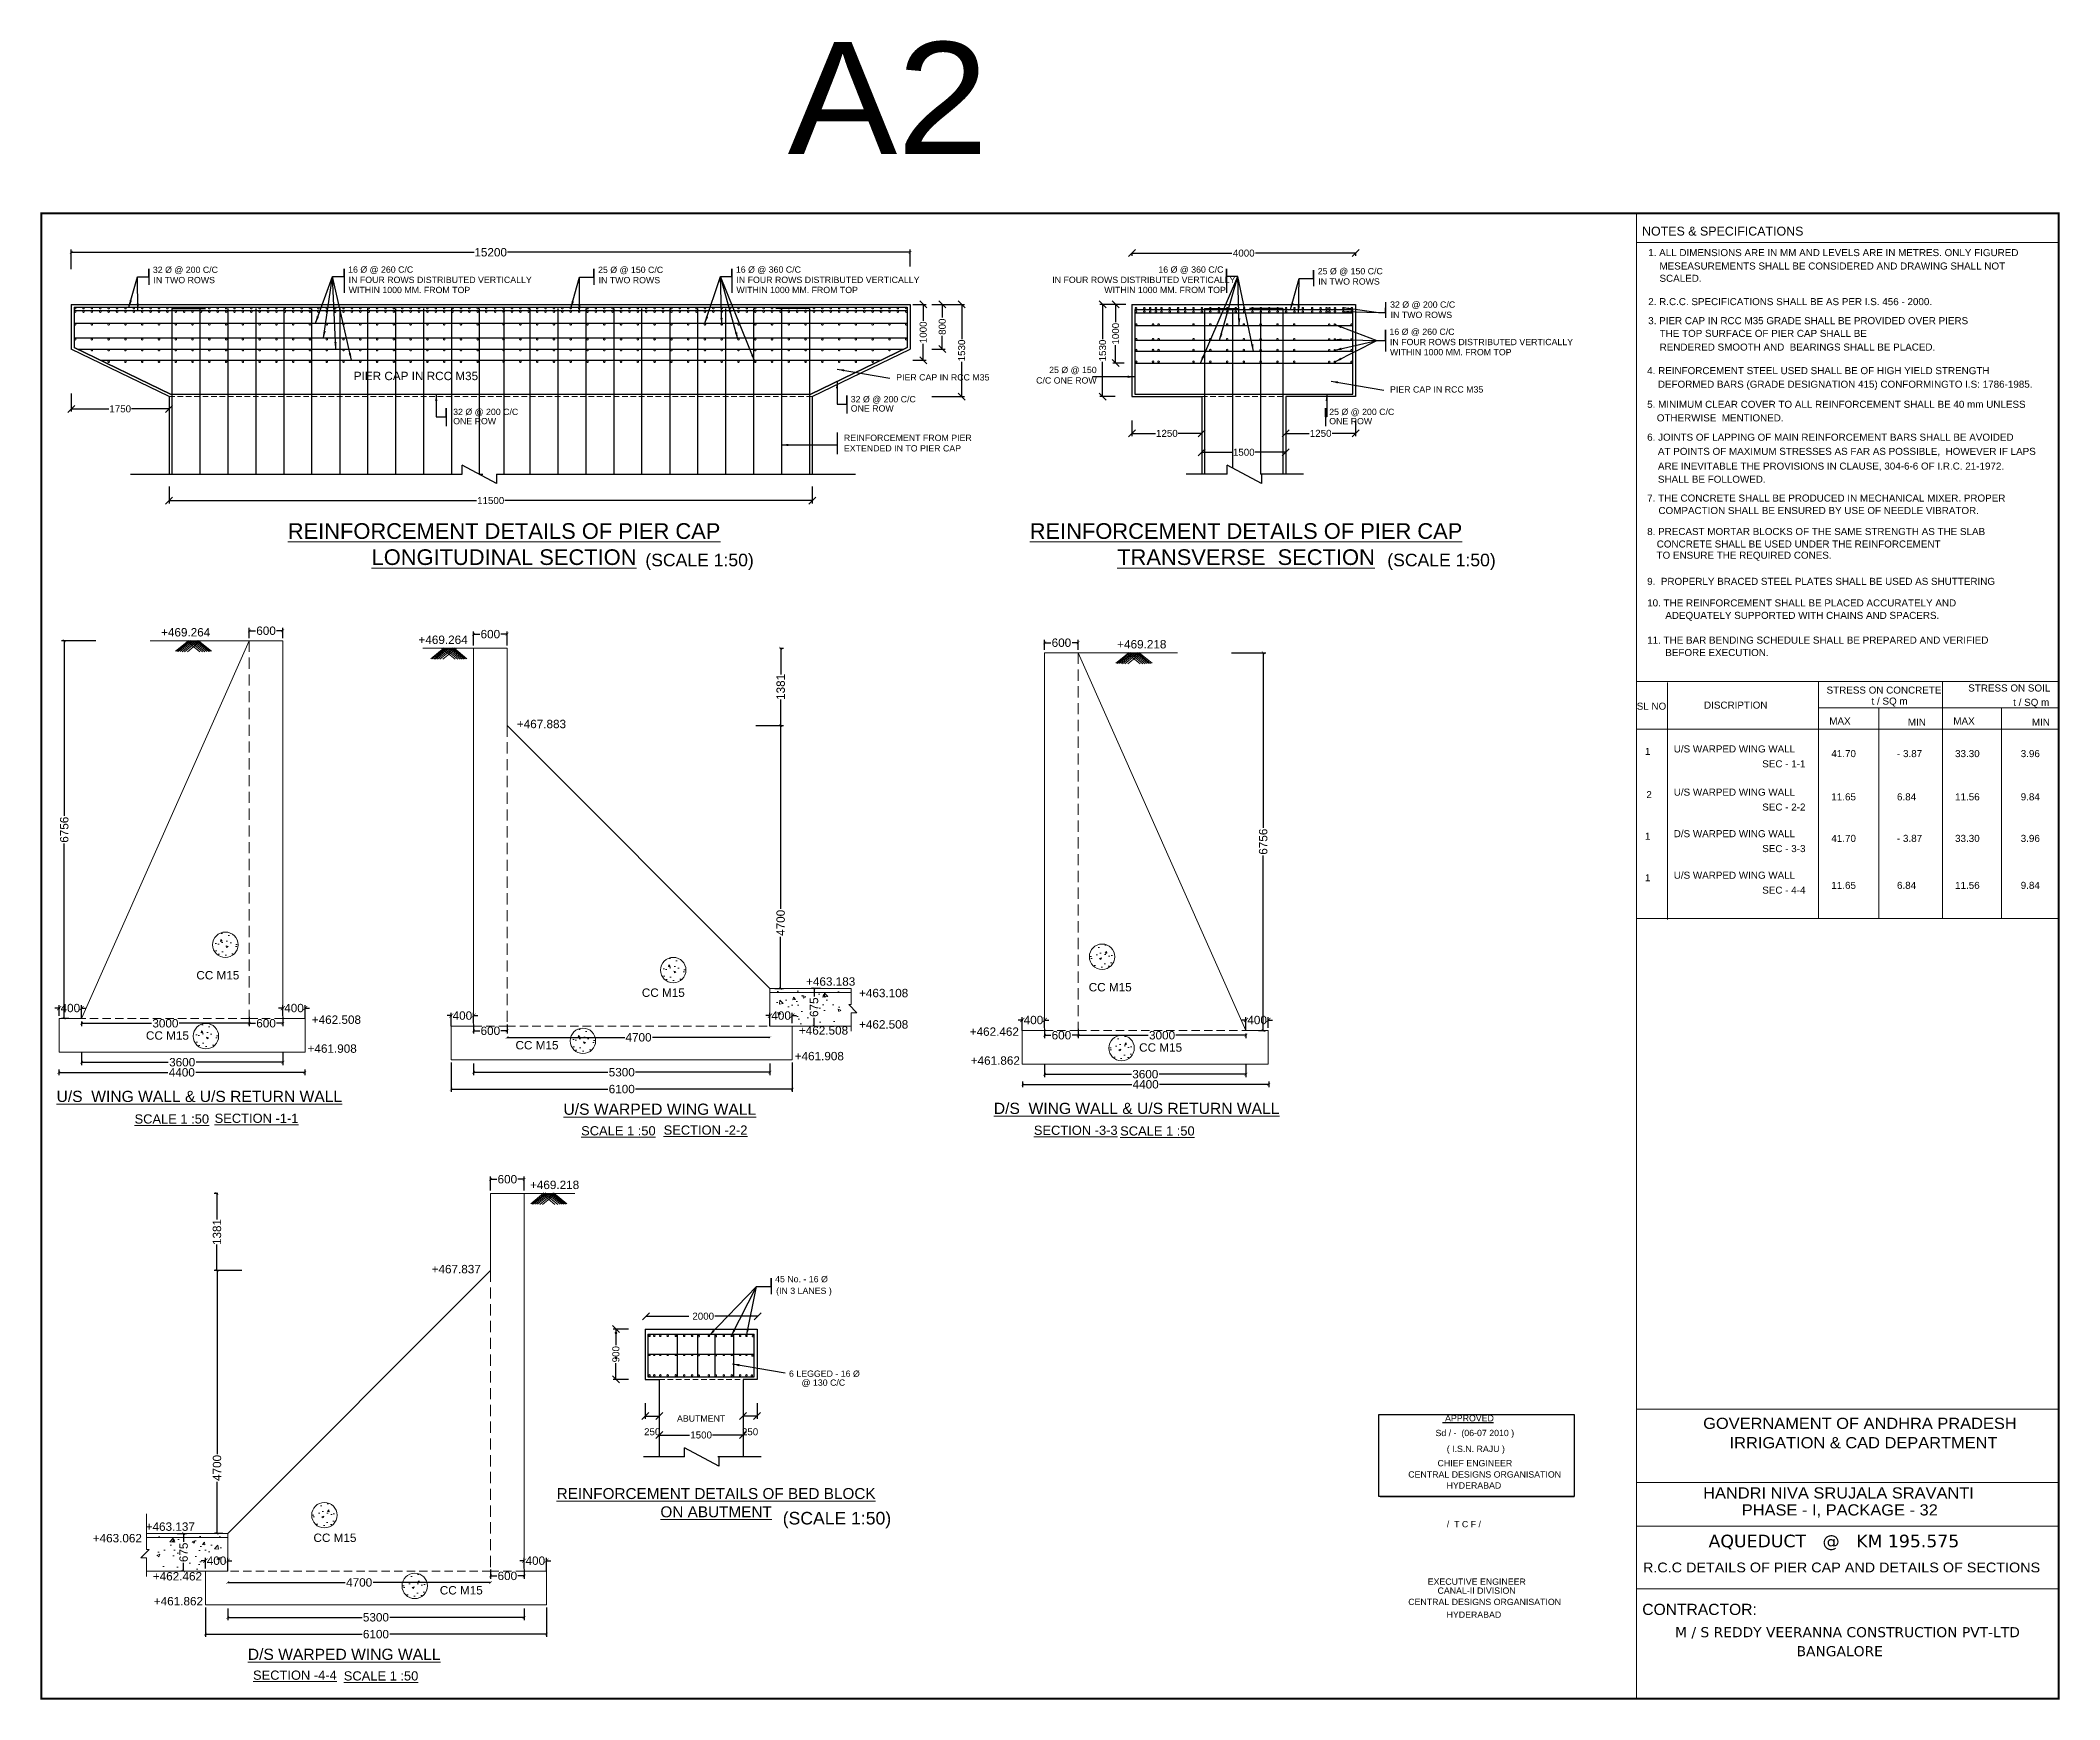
# Model space of a CAD drawing. Extents: x -793889 to 280349, y -1411811 to 21515.
# Drawn here: x -321679 to -249459, y -483849 to -424509 of the extents above; entities that cross this region are included whole.
import ezdxf

# ---------------------------------------------------------------- set-up
doc = ezdxf.new("R2010")
doc.units = 0
doc.header["$LTSCALE"] = 800
doc.header["$MEASUREMENT"] = 0
doc.linetypes.add('DASHED', pattern=[0.75, 0.5, -0.25])
doc.linetypes.add('HIDDEN', pattern=[0.375, 0.25, -0.125])
doc.layers.get('0').update_dxf_attribs({"linetype": 'CONTINUOUS'})
doc.layers.get('Defpoints').update_dxf_attribs({"linetype": 'CONTINUOUS'})
for name, color, linetype in [('BD', 6, 'CONTINUOUS'), ('FIN', 7, 'CONTINUOUS'), ('GL', 3, 'CONTINUOUS'), ('HAT', 8, 'CONTINUOUS'), ('PLAN', 10, 'CONTINUOUS'), ('TEXT', 133, 'CONTINUOUS'), ('TITLE', 7, 'CONTINUOUS')]:
    doc.layers.add(name, color=color, linetype=linetype)
doc.styles.add('123', font='arial.ttf')
doc.styles.add('ROMANS', font='swiss.ttf')
doc.styles.get("Standard").update_dxf_attribs({"font": 'swiss.ttf'})
doc.styles.add('STYLES', font='swiss.ttf')
doc.styles.add('VERDANA', font='verdana.ttf')
doc.dimstyles.new('Aqueduct', dxfattribs={"dimscale": 0, "dimtxt": 250, "dimasz": 250, "dimexe": 100, "dimexo": 100, "dimgap": 50, "dimtad": 0, "dimdec": 0, "dimdsep": 46, "dimtxsty": 'ROMANS', "dimblk": 'OBLIQUE', "dimcen": 2.5, "dimclrd": 8, "dimclre": 8, "dimclrt": 7, "dimadec": 0, "dimazin": 0, "dimtfac": 1, "dimtdec": 0, "dimtmove": 2, "dimatfit": 3, "dimfxl": 100, "dimtolj": 1, "dimtzin": 0, "dimarcsym": 0})
doc.dimstyles.new('STANDARD$0', dxfattribs={"dimscale": 88.888889, "dimtxt": 0.02, "dimasz": 0.02, "dimexe": 0.05, "dimexo": 0.1, "dimgap": 0.002, "dimtad": 2, "dimdec": 0, "dimzin": 1, "dimdsep": 46, "dimtxsty": 'Standard', "dimcen": 0.09, "dimadec": 0, "dimazin": 0, "dimtfac": 1, "dimtdec": 4, "dimtofl": 0, "dimtmove": 0, "dimatfit": 3, "dimfxl": 1, "dimtolj": 1, "dimtzin": 1, "dimarcsym": 0})

msp = doc.modelspace()

# ---------------------------------------------------------------- texts
at = {"color": 4, "lineweight": 13, "style": '123', "width": 1.05}
for s, height, p in [('A2', 4000, (-294947.89848, -428568.26616)), ('GOVERNAMENT OF ANDHRA PRADESH', 400, (-262207.73591, -474168.63583)), ('IRRIGATION & CAD DEPARTMENT', 400, (-261262.97163, -474861.23849)), ('HANDRI NIVA SRUJALA SRAVANTI', 400, (-262207.73591, -476658.20716)), ('PHASE - I, PACKAGE - 32', 400, (-260825.47913, -477264.7609)), ('R.C.C DETAILS OF PIER CAP AND DETAILS OF SECTIONS', 350, (-264360.01486, -479298.16936))]:
    msp.add_text(s, height=height, dxfattribs=at).set_placement(p)
at = {"color": 6, "lineweight": 13, "style": 'VERDANA'}
for s, height, p in [('AQUEDUCT   @   KM 195.575', 450, (-262014.26922, -478400.95099)), ('M / S REDDY VEERANNA CONSTRUCTION PVT-LTD', 360, (-263211.51284, -481617.97664)), ('BANGALORE', 360, (-258866.66739, -482297.93335))]:
    msp.add_text(s, height=height, dxfattribs=at).set_placement(p)
at = {"color": 4, "lineweight": 13, "style": '123'}
msp.add_text('CONTRACTOR:', height=400, dxfattribs=at).set_placement((-264385.47901, -480821.82535))
at = {"layer": 'HAT', "color": 7, "lineweight": 13, "char_height": 300, "style": 'ROMANS'}
for s, insert, attachment_point in [('\\P+469.264', (-317363.23247, -445026.49665), 1), ('\\P+469.264', (-306396.41981, -445295.22302), 3), ('\\P+469.218', (-281405.60887, -445454.58132), 3), ('\\P+467.883', (-302878.10104, -448307.54558), 3), (' +463.183', (-294410.5606, -458017.39995), 1), (' +463.108', (-292515.75067, -458430.166), 1), (' +462.508', (-312088.12016, -459381.60837), 1), (' +462.508', (-294665.95936, -459767.05209), 1), (' +462.508', (-292515.75067, -459550.33475), 1), (' +462.462', (-286680.72118, -459809.69305), 3), ('+461.908', (-312123.08195, -460415.92029), 1), ('+461.908', (-294700.92114, -460684.64666), 1), ('+461.862', (-286645.7594, -460844.00496), 3), ('\\P+469.218', (-304167.47026, -464790.1585), 1), ('\\P+467.837', (-307685.78903, -467802.48106), 1), (' +463.062', (-318048.1394, -477925.10148), 3), (' +463.137', (-316153.32948, -477512.33542), 3), (' +462.462', (-315897.93071, -479287.85656), 3), ('+461.862', (-315862.96893, -480179.58214), 3)]:
    msp.add_mtext(s, dxfattribs=dict(at, insert=insert, attachment_point=attachment_point))
at = {"layer": 'PLAN', "color": 7, "lineweight": 13}
for s, height, p in [('32 %%C @ 200 C/C', 225, (-317655.1712, -432824.74979)), ('16 %%C @ 260 C/C', 225, (-310672.2385, -432817.54566)), ('25 %%C @ 150 C/C', 225, (-301732.72311, -432826.83655)), ('16 %%C @ 360 C/C', 225, (-296804.83002, -432817.54566)), ('16 %%C @ 360 C/C', 225, (-281693.66159, -432817.54566)), ('1. ALL DIMENSIONS ARE IN MM AND LEVELS ARE IN METRES. ONLY FIGURED', 252, (-264173.55373, -432224.30454)), ('MESEASUREMENTS SHALL BE CONSIDERED AND DRAWING SHALL NOT', 252, (-263770.62496, -432703.59816)), ('IN TWO ROWS', 225, (-317635.91397, -433192.42232)), ('WITHIN 1000 MM. FROM TOP', 225, (-310652.98127, -433546.93831)), ('IN FOUR ROWS DISTRIBUTED VERTICALLY', 225, (-310652.98127, -433185.21819)), ('IN TWO ROWS', 225, (-301713.46588, -433194.50908)), ('WITHIN 1000 MM. FROM TOP', 225, (-296785.57279, -433546.93831)), ('IN FOUR ROWS DISTRIBUTED VERTICALLY', 225, (-296785.57279, -433185.21819)), ('IN FOUR ROWS DISTRIBUTED VERTICALLY', 225, (-285488.42799, -433185.21819)), ('WITHIN 1000 MM. FROM TOP', 225, (-283628.39744, -433546.93831)), ('25 %%C @ 150 C/C', 225, (-275992.98923, -432876.21117)), ('IN TWO ROWS', 225, (-275973.732, -433243.8837)), ('SCALED.', 252, (-263770.62496, -433142.49781)), ('32 %%C @ 200 C/C', 225, (-273405.55234, -434069.95022)), ('2. R.C.C. SPECIFICATIONS SHALL BE AS PER I.S. 456 - 2000.', 252, (-264173.55373, -433977.59562)), ('IN TWO ROWS', 225, (-273386.29511, -434437.62275)), ('3. PIER CAP IN RCC M35 GRADE SHALL BE PROVIDED OVER PIERS ', 252, (-264173.55373, -434658.38772)), ('16 %%C @ 260 C/C', 225, (-273428.2217, -435041.31277)), ('IN FOUR ROWS DISTRIBUTED VERTICALLY', 225, (-273408.96447, -435408.9853)), ('THE TOP SURFACE OF PIER CAP SHALL BE', 252, (-263765.24695, -435113.33885)), ('RENDERED SMOOTH AND  BEARINGS SHALL BE PLACED.', 252, (-263765.24695, -435603.28596)), ('WITHIN 1000 MM. FROM TOP', 225, (-273408.96447, -435770.70542)), ('4. REINFORCEMENT STEEL USED SHALL BE OF HIGH YIELD STRENGTH', 252, (-264210.52881, -436445.24885)), ('PIER CAP IN RCC M35', 300, (-310470.4475, -436659.45223)), ('PIER CAP IN RCC M35', 225, (-291070.29937, -436671.53825)), ('PIER CAP IN RCC M35', 225, (-273407.53122, -437104.11811)), ('DEFORMED BARS (GRADE DESIGNATION 415) CONFORMINGTO I.S: 1786-1985.', 252, (-263827.38699, -436931.28152)), ('32 %%C @ 200 C/C', 225, (-292696.04931, -437454.64478)), ('ONE ROW', 225, (-292696.04931, -437783.81998)), ('5. MINIMUM CLEAR COVER TO ALL REINFORCEMENT SHALL BE 40 mm UNLESS ', 252, (-264210.52881, -437649.65786)), ('32 %%C @ 200 C/C', 225, (-306915.73787, -437907.36784)), ('ONE ROW', 225, (-306915.73787, -438236.54304)), ('ONE ROW', 225, (-275582.42187, -438236.54304)), ('25 %%C @ 200 C/C', 225, (-275582.42187, -437907.36784)), ('OTHERWISE  MENTIONED.', 252, (-263867.92178, -438135.69053)), ('6. JOINTS OF LAPPING OF MAIN REINFORCEMENT BARS SHALL BE AVOIDED', 252, (-264210.52881, -438826.69997)), ('AT POINTS OF MAXIMUM STRESSES AS FAR AS POSSIBLE,  HOWEVER IF LAPS', 252, (-263826.4169, -439332.98405)), ('ARE INEVITABLE THE PROVISIONS IN CLAUSE, 304-6-6 OF I.R.C. 21-1972.', 252, (-263826.4169, -439859.51923)), ('SHALL BE FOLLOWED.', 252, (-263826.4169, -440329.68972)), ('7. THE CONCRETE SHALL BE PRODUCED IN MECHANICAL MIXER. PROPER ', 252, (-264210.52881, -441003.17464)), ('COMPACTION SHALL BE ENSURED BY USE OF NEEDLE VIBRATOR.', 252, (-263807.50333, -441448.70448)), ('8. PRECAST MORTAR BLOCKS OF THE SAME STRENGTH AS THE SLAB', 252, (-264210.52881, -442199.93)), ('CONCRETE SHALL BE USED UNDER THE REINFORCEMENT ', 252, (-263868.89245, -442645.45984)), ('(SCALE 1:50)', 450, (-300042.07353, -443317.5372)), ('(SCALE 1:50)', 450, (-273505.18094, -443317.5372)), (' TO ENSURE THE REQUIRED CONES.', 252, (-263971.20097, -443046.55985)), ('9.  PROPERLY BRACED STEEL PLATES SHALL BE USED AS SHUTTERING', 252, (-264210.52881, -443981.76569)), ('10. THE REINFORCEMENT SHALL BE PLACED ACCURATELY AND ', 252, (-264210.52881, -444753.00815)), ('ADEQUATELY SUPPORTED WITH CHAINS AND SPACERS.', 252, (-263561.96689, -445198.53799)), ('11. THE BAR BENDING SCHEDULE SHALL BE PREPARED AND VERIFIED', 252, (-264210.52881, -446082.73585)), ('BEFORE EXECUTION.', 252, (-263561.96689, -446528.26569)), ('STRESS ON CONCRETE', 252, (-257793.86553, -447870.71189)), ('STRESS ON SOIL', 252, (-252726.74921, -447795.90378)), ('SL NO.', 252, (-264584.2142, -448446.82804)), ('DISCRIPTION', 252, (-262177.66783, -448407.70979)), ('t / SQ m ', 252, (-256185.83951, -448264.25166)), ('t / SQ m ', 252, (-251118.72319, -448308.11772)), ('MAX', 252, (-257696.71394, -448976.71734)), ('MIN', 252, (-254887.33552, -449016.25266)), ('MAX', 252, (-253260.4759, -448976.71734)), ('MIN', 252, (-250451.09748, -449016.25266)), ('   1', 252, (-264584.2142, -450063.23841)), ('U/S WARPED WING WALL', 252, (-263259.87378, -449974.82691)), ('41.70', 252, (-257624.22937, -450142.56613)), ('- 3.87', 252, (-255275.72655, -450142.56613)), ('33.30', 252, (-253198.65716, -450142.56613)), ('3.96', 252, (-250850.15434, -450142.56613)), ('SEC - 1-1', 252, (-260094.72948, -450508.26526)), ('2', 252, (-264240.20457, -451609.27895)), ('U/S WARPED WING WALL', 252, (-263259.87378, -451520.86745)), ('SEC - 2-2', 252, (-260094.72948, -452054.3058)), ('11.65', 252, (-257624.22937, -451688.60667)), ('6.84', 252, (-255275.72655, -451688.60667)), ('11.56', 252, (-253198.65716, -451688.60667)), ('9.84', 252, (-250850.15434, -451688.60667)), ('D/S WARPED WING WALL', 252, (-263259.87378, -453006.27772)), ('   1', 252, (-264584.2142, -453094.68922)), ('SEC - 3-3', 252, (-260094.72948, -453539.71607)), ('41.70', 252, (-257624.22937, -453174.01693)), ('- 3.87', 252, (-255275.72655, -453174.01693)), ('33.30', 252, (-253198.65716, -453174.01693)), ('3.96', 252, (-250850.15434, -453174.01693)), ('U/S WARPED WING WALL', 252, (-263259.87378, -454491.6906)), ('   1', 252, (-264584.2142, -454580.1021)), ('SEC - 4-4', 252, (-260094.72948, -455025.12895)), ('11.65', 252, (-257624.22937, -454854.33383)), ('6.84', 252, (-255275.72655, -454854.33383)), ('11.56', 252, (-253198.65716, -454854.33383)), ('9.84', 252, (-250850.15434, -454854.33383)), ('45 No. - 16 %%C ', 225, (-295401.12107, -468922.65211)), ('(IN 3 LANES )', 225, (-295364.21675, -469340.52728)), (' 6 LEGGED - 16 %%C ', 225, (-294991.12807, -472304.87925)), ('@ 130 C/C', 225, (-294453.73614, -472624.9837)), ('     ABUTMENT', 225, (-299347.44327, -473907.95532)), ('APPROVED', 225, (-271439.52546, -473897.44042)), ('Sd / -  (06-07 2010 )', 225, (-271780.9786, -474425.69028)), ('( I.S.N. RAJU )', 225, (-271377.84875, -474994.30962)), ('CENTRAL DESIGNS ORGANISATION', 225, (-272756.4163, -475908.40925)), ('CHIEF ENGINEER', 225, (-271708.27869, -475505.61427)), ('HYDERABAD', 225, (-271385.77482, -476303.36379)), ('(SCALE 1:50)', 450, (-295128.03982, -477585.6969)), ('/  T C F /', 225, (-271377.84875, -477686.09553)), ('EXECUTIVE ENGINEER', 225, (-272059.80206, -479742.67215)), ('CENTRAL DESIGNS ORGANISATION', 225, (-272756.4163, -480467.43136)), ('CANAL-II DIVISION', 225, (-271708.27869, -480064.63638)), ('HYDERABAD', 225, (-271385.77482, -480923.93426))]:
    msp.add_text(s, height=height, dxfattribs=at).set_placement(p)
at = {"layer": 'PLAN', "lineweight": 13, "style": 'STYLES'}
for s, height, p in [('%%UU/S  WING WALL & U/S RETURN WALL', 400, (-321101.55582, -462476.14125)), ('%%USCALE 1 :50', 330, (-318311.17168, -463247.84319)), ('%%USECTION -1-1', 330, (-315447.18432, -463223.40615)), ('%%UU/S WARPED WING WALL', 400, (-302970.48919, -462933.35571)), ('%%UD/S  WING WALL & U/S RETURN WALL', 400, (-287578.48715, -462904.22592)), ('%%USCALE 1 :50', 330, (-302338.58364, -463670.93114)), ('%%USECTION -2-2', 330, (-299387.63, -463645.0253)), ('%%USECTION -3-3', 330, (-286146.93197, -463651.49082)), ('%%USCALE 1 :50', 330, (-283060.03219, -463675.92787)), ('%%UD/S WARPED WING WALL', 400, (-314260.61066, -482428.29118)), ('%%USECTION -4-4', 330, (-314074.79368, -483139.96078)), ('%%USCALE 1 :50', 330, (-310827.66895, -483165.86662))]:
    msp.add_text(s, height=height, dxfattribs=at).set_placement(p)
at = {"layer": 'PLAN', "color": 7, "ltscale": 0.25, "char_height": 225}
for s, insert, width, attachment_point in [('25 %%C @ 150 C/C ONE ROW', (-283900.07194, -436182.42037), 2295.9775967, 3), ('REINFORCEMENT FROM PIER EXTENDED IN TO PIER CAP', (-292941.5728, -438610.52075), 5496.7045443, 1)]:
    msp.add_mtext(s, dxfattribs=dict(at, insert=insert, width=width, attachment_point=attachment_point))
at = {"layer": 'PLAN', "lineweight": 13, "ltscale": 0.25, "attachment_point": 2}
for s, insert, char_height, width in [('{\\LREINFORCEMENT DETAILS OF PIER CAP\\PLONGITUDINAL SECTION }', (-305095.67464, -441776.35331), 560, 15305.5188015), ('{\\LREINFORCEMENT DETAILS OF PIER CAP\\PTRANSVERSE  SECTION }', (-278558.78205, -441776.35331), 560, 15305.5188015), ('{\\LREINFORCEMENT DETAILS OF BED BLOCK\\PON ABUTMENT}', (-297510.90794, -476283.81599), 392, 11757.9306453)]:
    msp.add_mtext(s, dxfattribs=dict(at, insert=insert, char_height=char_height, width=width))
at = {"layer": 'TEXT', "color": 2, "lineweight": 13}
msp.add_text('NOTES & SPECIFICATIONS', height=317.7711184, dxfattribs=at).set_placement((-264393.34323, -431488.93893))
at = {"layer": 'TEXT', "color": 7, "lineweight": 13, "style": 'ROMANS'}
for p in [(-316100.74639, -458092.57645), (-300167.81103, -458716.38416), (-284183.9809, -458520.66112), (-317903.14698, -460248.86448), (-304685.89506, -460594.71124), (-282381.58031, -460676.94915), (-311911.96499, -478211.31964), (-307393.88095, -480089.64671)]:
    msp.add_text('CC M15', height=300, dxfattribs=at).set_placement(p)

# ---------------------------------------------------------------- blocks, each defined once
blk = doc.blocks.new('_ArchTick')
at = {"color": 0, "linetype": 'ByBlock', "const_width": 0.15}
blk.add_lwpolyline([(-0.5, -0.5), (0.5, 0.5)], dxfattribs=at)
blk = doc.blocks.new('*D17')
at = {"layer": 'Defpoints', "color": 0, "ltscale": 0.25, "transparency": 16777216}
for p in [(-314208, -445623), (-314208, -445982), (-313008, -445982)]:
    blk.add_point(p, dxfattribs=at)
at = {"layer": 'HAT', "color": 8, "lineweight": -2, "ltscale": 0.25, "transparency": 16777216}
for p, q in [((-314208, -445882), (-314208, -445523)), ((-313008, -445882), (-313008, -445523)), ((-314208, -445623), (-313987, -445623)), ((-313008, -445623), (-313229, -445623))]:
    blk.add_line(p, q, dxfattribs=at)
at = {"layer": 'HAT', "color": 8, "lineweight": -2, "ltscale": 0.25, "transparency": 16777216, "xscale": 100, "yscale": 100, "zscale": 100, "rotation": 180}
blk.add_blockref('_ArchTick', (-314208, -445623), dxfattribs=at)
at = {"layer": 'HAT', "color": 8, "lineweight": -2, "ltscale": 0.25, "transparency": 16777216, "xscale": 100, "yscale": 100, "zscale": 100}
blk.add_blockref('_ArchTick', (-313008, -445623), dxfattribs=at)
at = {"layer": 'HAT', "color": 7, "lineweight": 13, "ltscale": 0.25, "transparency": 16777216, "insert": (-313608, -445623), "char_height": 300, "attachment_point": 5, "style": 'ROMANS'}
blk.add_mtext('\\A1;600', dxfattribs=at)
blk = doc.blocks.new('*D18')
at = {"layer": 'Defpoints', "color": 0, "ltscale": 0.25, "transparency": 16777216}
for p in [(-320208, -459494), (-320208, -459662), (-314208, -459494)]:
    blk.add_point(p, dxfattribs=at)
at = {"layer": 'HAT', "color": 8, "lineweight": -2, "ltscale": 0.25, "transparency": 16777216}
for p, q in [((-320208, -459594), (-320208, -459762)), ((-320208, -459662), (-317704, -459662)), ((-314208, -459662), (-316712, -459662)), ((-314208, -459594), (-314208, -459762))]:
    blk.add_line(p, q, dxfattribs=at)
at = {"layer": 'HAT', "color": 8, "lineweight": -2, "ltscale": 0.25, "transparency": 16777216, "xscale": 100, "yscale": 100, "zscale": 100, "rotation": 180}
blk.add_blockref('_ArchTick', (-320208, -459662), dxfattribs=at)
at = {"layer": 'HAT', "color": 8, "lineweight": -2, "ltscale": 0.25, "transparency": 16777216, "xscale": 100, "yscale": 100, "zscale": 100}
blk.add_blockref('_ArchTick', (-314208, -459662), dxfattribs=at)
at = {"layer": 'HAT', "color": 7, "lineweight": 13, "ltscale": 0.25, "transparency": 16777216, "insert": (-317208, -459662), "char_height": 300, "attachment_point": 5, "style": 'ROMANS'}
blk.add_mtext('\\A1;3000', dxfattribs=at)
blk = doc.blocks.new('*D19')
at = {"layer": 'Defpoints', "color": 0, "ltscale": 0.25, "transparency": 16777216}
for p in [(-320208, -460591), (-313008, -460591), (-320208, -461055)]:
    blk.add_point(p, dxfattribs=at)
at = {"layer": 'HAT', "color": 8, "lineweight": -2, "ltscale": 0.25, "transparency": 16777216}
for p, q in [((-320208, -460691), (-320208, -461155)), ((-313008, -460691), (-313008, -461155)), ((-320208, -461055), (-317104, -461055)), ((-313008, -461055), (-316112, -461055))]:
    blk.add_line(p, q, dxfattribs=at)
at = {"layer": 'HAT', "color": 8, "lineweight": -2, "ltscale": 0.25, "transparency": 16777216, "xscale": 100, "yscale": 100, "zscale": 100, "rotation": 180}
blk.add_blockref('_ArchTick', (-320208, -461055), dxfattribs=at)
at = {"layer": 'HAT', "color": 8, "lineweight": -2, "ltscale": 0.25, "transparency": 16777216, "xscale": 100, "yscale": 100, "zscale": 100}
blk.add_blockref('_ArchTick', (-313008, -461055), dxfattribs=at)
at = {"layer": 'HAT', "color": 7, "lineweight": 13, "ltscale": 0.25, "transparency": 16777216, "insert": (-316608, -461055), "char_height": 300, "attachment_point": 5, "style": 'ROMANS'}
blk.add_mtext('\\A1;3600', dxfattribs=at)
blk = doc.blocks.new('*D20')
at = {"layer": 'Defpoints', "color": 0, "ltscale": 0.25, "transparency": 16777216}
for p in [(-321021, -461210), (-321021, -461418), (-312221, -461210)]:
    blk.add_point(p, dxfattribs=at)
at = {"layer": 'HAT', "color": 8, "lineweight": -2, "ltscale": 0.25, "transparency": 16777216}
for p, q in [((-321021, -461310), (-321021, -461518)), ((-321021, -461418), (-317116, -461418)), ((-312221, -461418), (-316125, -461418)), ((-312221, -461310), (-312221, -461518))]:
    blk.add_line(p, q, dxfattribs=at)
at = {"layer": 'HAT', "color": 8, "lineweight": -2, "ltscale": 0.25, "transparency": 16777216, "xscale": 100, "yscale": 100, "zscale": 100, "rotation": 180}
blk.add_blockref('_ArchTick', (-321021, -461418), dxfattribs=at)
at = {"layer": 'HAT', "color": 8, "lineweight": -2, "ltscale": 0.25, "transparency": 16777216, "xscale": 100, "yscale": 100, "zscale": 100}
blk.add_blockref('_ArchTick', (-312221, -461418), dxfattribs=at)
at = {"layer": 'HAT', "color": 7, "lineweight": 13, "ltscale": 0.25, "transparency": 16777216, "insert": (-316621, -461418), "char_height": 300, "attachment_point": 5, "style": 'ROMANS'}
blk.add_mtext('\\A1;4400', dxfattribs=at)
blk = doc.blocks.new('*D21')
at = {"layer": 'Defpoints', "color": 0, "ltscale": 0.25, "transparency": 16777216}
for p in [(-314208, -459334), (-313008, -459334), (-313008, -459662)]:
    blk.add_point(p, dxfattribs=at)
at = {"layer": 'HAT', "color": 8, "lineweight": -2, "ltscale": 0.25, "transparency": 16777216}
for p, q in [((-314208, -459434), (-314208, -459762)), ((-314208, -459662), (-313987, -459662)), ((-313008, -459662), (-313229, -459662)), ((-313008, -459434), (-313008, -459762))]:
    blk.add_line(p, q, dxfattribs=at)
at = {"layer": 'HAT', "color": 8, "lineweight": -2, "ltscale": 0.25, "transparency": 16777216, "xscale": 100, "yscale": 100, "zscale": 100, "rotation": 180}
blk.add_blockref('_ArchTick', (-314208, -459662), dxfattribs=at)
at = {"layer": 'HAT', "color": 8, "lineweight": -2, "ltscale": 0.25, "transparency": 16777216, "xscale": 100, "yscale": 100, "zscale": 100}
blk.add_blockref('_ArchTick', (-313008, -459662), dxfattribs=at)
at = {"layer": 'HAT', "color": 7, "lineweight": 13, "ltscale": 0.25, "transparency": 16777216, "insert": (-313608, -459662), "char_height": 300, "attachment_point": 5, "style": 'ROMANS'}
blk.add_mtext('\\A1;600', dxfattribs=at)
blk = doc.blocks.new('*D8')
at = {"layer": 'Defpoints', "color": 0, "transparency": 16777216}
for p in [(-313008, -459118), (-313008, -459494), (-312208, -459594)]:
    blk.add_point(p, dxfattribs=at)
at = {"layer": 'HAT', "color": 8, "lineweight": -2, "transparency": 16777216}
for p, q in [((-313008, -459118), (-313158, -459118)), ((-313008, -459394), (-313008, -459018)), ((-313008, -459118), (-312989, -459118)), ((-312208, -459118), (-312227, -459118)), ((-312208, -459494), (-312208, -459018)), ((-312208, -459118), (-312058, -459118))]:
    blk.add_line(p, q, dxfattribs=at)
at = {"layer": 'HAT', "color": 8, "lineweight": -2, "transparency": 16777216, "xscale": 150, "yscale": 150, "zscale": 150}
blk.add_blockref('_ArchTick', (-313008, -459118), dxfattribs=at)
at = {"layer": 'HAT', "color": 8, "lineweight": -2, "transparency": 16777216, "xscale": 150, "yscale": 150, "zscale": 150, "rotation": 180}
blk.add_blockref('_ArchTick', (-312208, -459118), dxfattribs=at)
at = {"layer": 'HAT', "color": 7, "lineweight": 13, "transparency": 16777216, "insert": (-312608, -459118), "char_height": 300, "attachment_point": 5, "style": 'ROMANS'}
blk.add_mtext('\\A1;400', dxfattribs=at)
blk = doc.blocks.new('*D9')
at = {"layer": 'Defpoints', "color": 0, "transparency": 16777216}
for p in [(-321008, -459118), (-321008, -459494), (-320208, -459594)]:
    blk.add_point(p, dxfattribs=at)
at = {"layer": 'HAT', "color": 8, "lineweight": -2, "transparency": 16777216}
for p, q in [((-321008, -459118), (-321158, -459118)), ((-321008, -459394), (-321008, -459018)), ((-321008, -459118), (-320989, -459118)), ((-320208, -459118), (-320227, -459118)), ((-320208, -459494), (-320208, -459018)), ((-320208, -459118), (-320058, -459118))]:
    blk.add_line(p, q, dxfattribs=at)
at = {"layer": 'HAT', "color": 8, "lineweight": -2, "transparency": 16777216, "xscale": 150, "yscale": 150, "zscale": 150}
blk.add_blockref('_ArchTick', (-321008, -459118), dxfattribs=at)
at = {"layer": 'HAT', "color": 8, "lineweight": -2, "transparency": 16777216, "xscale": 150, "yscale": 150, "zscale": 150, "rotation": 180}
blk.add_blockref('_ArchTick', (-320208, -459118), dxfattribs=at)
at = {"layer": 'HAT', "color": 7, "lineweight": 13, "transparency": 16777216, "insert": (-320608, -459118), "char_height": 300, "attachment_point": 5, "style": 'ROMANS'}
blk.add_mtext('\\A1;400', dxfattribs=at)
blk = doc.blocks.new('*D10')
at = {"layer": 'Defpoints', "color": 0, "ltscale": 0.25, "transparency": 16777216}
for p in [(-306186, -446250), (-304986, -445745), (-304986, -446250)]:
    blk.add_point(p, dxfattribs=at)
at = {"layer": 'HAT', "color": 8, "lineweight": -2, "ltscale": 0.25, "transparency": 16777216}
for p, q in [((-306186, -446150), (-306186, -445645)), ((-306186, -445745), (-305965, -445745)), ((-304986, -445745), (-305206, -445745)), ((-304986, -446150), (-304986, -445645))]:
    blk.add_line(p, q, dxfattribs=at)
at = {"layer": 'HAT', "color": 8, "lineweight": -2, "ltscale": 0.25, "transparency": 16777216, "xscale": 100, "yscale": 100, "zscale": 100, "rotation": 180}
blk.add_blockref('_ArchTick', (-306186, -445745), dxfattribs=at)
at = {"layer": 'HAT', "color": 8, "lineweight": -2, "ltscale": 0.25, "transparency": 16777216, "xscale": 100, "yscale": 100, "zscale": 100}
blk.add_blockref('_ArchTick', (-304986, -445745), dxfattribs=at)
at = {"layer": 'HAT', "color": 7, "lineweight": 13, "ltscale": 0.25, "transparency": 16777216, "insert": (-305586, -445745), "char_height": 300, "attachment_point": 5, "style": 'ROMANS'}
blk.add_mtext('\\A1;600', dxfattribs=at)
blk = doc.blocks.new('*D11')
at = {"layer": 'Defpoints', "color": 0, "ltscale": 0.25, "transparency": 16777216}
for p in [(-306186, -459603), (-306186, -459931), (-304986, -459603)]:
    blk.add_point(p, dxfattribs=at)
at = {"layer": 'HAT', "color": 8, "lineweight": -2, "ltscale": 0.25, "transparency": 16777216}
for p, q in [((-306186, -459703), (-306186, -460031)), ((-306186, -459931), (-305965, -459931)), ((-304986, -459931), (-305206, -459931)), ((-304986, -459703), (-304986, -460031))]:
    blk.add_line(p, q, dxfattribs=at)
at = {"layer": 'HAT', "color": 8, "lineweight": -2, "ltscale": 0.25, "transparency": 16777216, "xscale": 100, "yscale": 100, "zscale": 100, "rotation": 180}
blk.add_blockref('_ArchTick', (-306186, -459931), dxfattribs=at)
at = {"layer": 'HAT', "color": 8, "lineweight": -2, "ltscale": 0.25, "transparency": 16777216, "xscale": 100, "yscale": 100, "zscale": 100}
blk.add_blockref('_ArchTick', (-304986, -459931), dxfattribs=at)
at = {"layer": 'HAT', "color": 7, "lineweight": 13, "ltscale": 0.25, "transparency": 16777216, "insert": (-305586, -459931), "char_height": 300, "attachment_point": 5, "style": 'ROMANS'}
blk.add_mtext('\\A1;600', dxfattribs=at)
blk = doc.blocks.new('*D12')
at = {"layer": 'Defpoints', "color": 0, "transparency": 16777216}
for p in [(-306986, -459862), (-306186, -459387), (-306186, -459762)]:
    blk.add_point(p, dxfattribs=at)
at = {"layer": 'HAT', "color": 8, "lineweight": -2, "transparency": 16777216}
for p, q in [((-306986, -459762), (-306986, -459287)), ((-306186, -459662), (-306186, -459287)), ((-306986, -459387), (-307136, -459387)), ((-306986, -459387), (-306967, -459387)), ((-306186, -459387), (-306205, -459387)), ((-306186, -459387), (-306036, -459387))]:
    blk.add_line(p, q, dxfattribs=at)
at = {"layer": 'HAT', "color": 8, "lineweight": -2, "transparency": 16777216, "xscale": 150, "yscale": 150, "zscale": 150}
blk.add_blockref('_ArchTick', (-306986, -459387), dxfattribs=at)
at = {"layer": 'HAT', "color": 8, "lineweight": -2, "transparency": 16777216, "xscale": 150, "yscale": 150, "zscale": 150, "rotation": 180}
blk.add_blockref('_ArchTick', (-306186, -459387), dxfattribs=at)
at = {"layer": 'HAT', "color": 7, "lineweight": 13, "transparency": 16777216, "insert": (-306586, -459387), "char_height": 300, "attachment_point": 5, "style": 'ROMANS'}
blk.add_mtext('\\A1;400', dxfattribs=at)
blk = doc.blocks.new('*D13')
at = {"layer": 'Defpoints', "color": 0, "transparency": 16777216}
for p in [(-295586, -459862), (-294786, -459387), (-294786, -459762)]:
    blk.add_point(p, dxfattribs=at)
at = {"layer": 'HAT', "color": 8, "lineweight": -2, "transparency": 16777216}
for p, q in [((-295586, -459762), (-295586, -459287)), ((-294786, -459662), (-294786, -459287)), ((-295586, -459387), (-295736, -459387)), ((-295586, -459387), (-295567, -459387)), ((-294786, -459387), (-294805, -459387)), ((-294786, -459387), (-294636, -459387))]:
    blk.add_line(p, q, dxfattribs=at)
at = {"layer": 'HAT', "color": 8, "lineweight": -2, "transparency": 16777216, "xscale": 150, "yscale": 150, "zscale": 150}
blk.add_blockref('_ArchTick', (-295586, -459387), dxfattribs=at)
at = {"layer": 'HAT', "color": 8, "lineweight": -2, "transparency": 16777216, "xscale": 150, "yscale": 150, "zscale": 150, "rotation": 180}
blk.add_blockref('_ArchTick', (-294786, -459387), dxfattribs=at)
at = {"layer": 'HAT', "color": 7, "lineweight": 13, "transparency": 16777216, "insert": (-295186, -459387), "char_height": 300, "attachment_point": 5, "style": 'ROMANS'}
blk.add_mtext('\\A1;400', dxfattribs=at)
blk = doc.blocks.new('*D14')
at = {"layer": 'Defpoints', "color": 0, "ltscale": 0.25, "transparency": 16777216}
for p in [(-295332, -446250), (-295227, -449012), (-295200, -449012)]:
    blk.add_point(p, dxfattribs=at)
at = {"layer": 'HAT', "color": 8, "lineweight": -2, "ltscale": 0.25, "transparency": 16777216}
for p, q in [((-295232, -446250), (-295100, -446250)), ((-295200, -446250), (-295200, -447185)), ((-295200, -449012), (-295200, -448077)), ((-295127, -449012), (-295100, -449012))]:
    blk.add_line(p, q, dxfattribs=at)
at = {"layer": 'HAT', "color": 8, "lineweight": -2, "ltscale": 0.25, "transparency": 16777216, "xscale": 100, "yscale": 100, "zscale": 100}
for p, rotation in [((-295200, -446250), 90), ((-295200, -449012), 270)]:
    blk.add_blockref('_ArchTick', p, dxfattribs=dict(at, rotation=rotation))
at = {"layer": 'HAT', "color": 7, "lineweight": 13, "ltscale": 0.25, "transparency": 16777216, "insert": (-295200, -447631), "char_height": 300, "attachment_point": 5, "rotation": 90, "style": 'ROMANS'}
blk.add_mtext('\\A1;1381', dxfattribs=at)
blk = doc.blocks.new('*D15')
at = {"layer": 'Defpoints', "color": 0, "ltscale": 0.25, "transparency": 16777216}
for p in [(-296194, -449012), (-295508, -458412), (-295203, -458412)]:
    blk.add_point(p, dxfattribs=at)
at = {"layer": 'HAT', "color": 8, "lineweight": -2, "ltscale": 0.25, "transparency": 16777216}
for p, q in [((-296094, -449012), (-295103, -449012)), ((-295203, -449012), (-295203, -455573)), ((-295203, -458412), (-295203, -456564)), ((-295408, -458412), (-295103, -458412))]:
    blk.add_line(p, q, dxfattribs=at)
at = {"layer": 'HAT', "color": 8, "lineweight": -2, "ltscale": 0.25, "transparency": 16777216, "xscale": 100, "yscale": 100, "zscale": 100}
for p, rotation in [((-295203, -449012), 90), ((-295203, -458412), 270)]:
    blk.add_blockref('_ArchTick', p, dxfattribs=dict(at, rotation=rotation))
at = {"layer": 'HAT', "color": 7, "lineweight": 13, "ltscale": 0.25, "transparency": 16777216, "insert": (-295203, -456069), "char_height": 300, "attachment_point": 5, "rotation": 90, "style": 'ROMANS'}
blk.add_mtext('\\A1;4700', dxfattribs=at)
blk = doc.blocks.new('*D16')
at = {"layer": 'Defpoints', "color": 0, "ltscale": 0.25, "transparency": 16777216}
for p in [(-319591, -445982), (-320825, -459494), (-320556, -459494)]:
    blk.add_point(p, dxfattribs=at)
at = {"layer": 'HAT', "color": 8, "lineweight": -2, "ltscale": 0.25, "transparency": 16777216}
for p, q in [((-319691, -445982), (-320925, -445982)), ((-320825, -445982), (-320825, -452243)), ((-320825, -459494), (-320825, -453232)), ((-320656, -459494), (-320925, -459494))]:
    blk.add_line(p, q, dxfattribs=at)
at = {"layer": 'HAT', "color": 8, "lineweight": -2, "ltscale": 0.25, "transparency": 16777216, "xscale": 100, "yscale": 100, "zscale": 100}
for p, rotation in [((-320825, -445982), 90), ((-320825, -459494), 270)]:
    blk.add_blockref('_ArchTick', p, dxfattribs=dict(at, rotation=rotation))
at = {"layer": 'HAT', "color": 7, "lineweight": 13, "ltscale": 0.25, "transparency": 16777216, "insert": (-320825, -452738), "char_height": 300, "attachment_point": 5, "rotation": 90, "style": 'ROMANS'}
blk.add_mtext('\\A1;6756', dxfattribs=at)
blk = doc.blocks.new('*D22')
at = {"layer": 'Defpoints', "color": 0, "ltscale": 0.25, "transparency": 16777216}
for p in [(-304986, -460165), (-304986, -460165), (-295586, -460165)]:
    blk.add_point(p, dxfattribs=at)
at = {"layer": 'HAT', "color": 8, "lineweight": -2, "ltscale": 0.25, "transparency": 16777216}
for p, q in [((-304986, -460165), (-300781, -460165)), ((-295586, -460165), (-299790, -460165))]:
    blk.add_line(p, q, dxfattribs=at)
at = {"layer": 'HAT', "color": 8, "lineweight": -2, "ltscale": 0.25, "transparency": 16777216, "xscale": 100, "yscale": 100, "zscale": 100, "rotation": 180}
blk.add_blockref('_ArchTick', (-304986, -460165), dxfattribs=at)
at = {"layer": 'HAT', "color": 8, "lineweight": -2, "ltscale": 0.25, "transparency": 16777216, "xscale": 100, "yscale": 100, "zscale": 100}
blk.add_blockref('_ArchTick', (-295586, -460165), dxfattribs=at)
at = {"layer": 'HAT', "color": 7, "lineweight": 13, "ltscale": 0.25, "transparency": 16777216, "insert": (-300286, -460165), "char_height": 300, "attachment_point": 5, "style": 'ROMANS'}
blk.add_mtext('\\A1;4700', dxfattribs=at)
blk = doc.blocks.new('*D23')
at = {"layer": 'Defpoints', "color": 0, "ltscale": 0.25, "transparency": 16777216}
for p in [(-306186, -461000), (-306186, -461413), (-295586, -461000)]:
    blk.add_point(p, dxfattribs=at)
at = {"layer": 'HAT', "color": 8, "lineweight": -2, "ltscale": 0.25, "transparency": 16777216}
for p, q in [((-306186, -461100), (-306186, -461513)), ((-306186, -461413), (-301381, -461413)), ((-295586, -461413), (-300391, -461413)), ((-295586, -461100), (-295586, -461513))]:
    blk.add_line(p, q, dxfattribs=at)
at = {"layer": 'HAT', "color": 8, "lineweight": -2, "ltscale": 0.25, "transparency": 16777216, "xscale": 100, "yscale": 100, "zscale": 100, "rotation": 180}
blk.add_blockref('_ArchTick', (-306186, -461413), dxfattribs=at)
at = {"layer": 'HAT', "color": 8, "lineweight": -2, "ltscale": 0.25, "transparency": 16777216, "xscale": 100, "yscale": 100, "zscale": 100}
blk.add_blockref('_ArchTick', (-295586, -461413), dxfattribs=at)
at = {"layer": 'HAT', "color": 7, "lineweight": 13, "ltscale": 0.25, "transparency": 16777216, "insert": (-300886, -461413), "char_height": 300, "attachment_point": 5, "style": 'ROMANS'}
blk.add_mtext('\\A1;5300', dxfattribs=at)
blk = doc.blocks.new('*D24')
at = {"layer": 'Defpoints', "color": 0, "ltscale": 0.25, "transparency": 16777216}
for p in [(-306986, -460962), (-294786, -460962), (-306986, -462015)]:
    blk.add_point(p, dxfattribs=at)
at = {"layer": 'HAT', "color": 8, "lineweight": -2, "ltscale": 0.25, "transparency": 16777216}
for p, q in [((-306986, -461062), (-306986, -462115)), ((-294786, -461062), (-294786, -462115)), ((-306986, -462015), (-301380, -462015)), ((-294786, -462015), (-300392, -462015))]:
    blk.add_line(p, q, dxfattribs=at)
at = {"layer": 'HAT', "color": 8, "lineweight": -2, "ltscale": 0.25, "transparency": 16777216, "xscale": 100, "yscale": 100, "zscale": 100, "rotation": 180}
blk.add_blockref('_ArchTick', (-306986, -462015), dxfattribs=at)
at = {"layer": 'HAT', "color": 8, "lineweight": -2, "ltscale": 0.25, "transparency": 16777216, "xscale": 100, "yscale": 100, "zscale": 100}
blk.add_blockref('_ArchTick', (-294786, -462015), dxfattribs=at)
at = {"layer": 'HAT', "color": 7, "lineweight": 13, "ltscale": 0.25, "transparency": 16777216, "insert": (-300886, -462015), "char_height": 300, "attachment_point": 5, "style": 'ROMANS'}
blk.add_mtext('\\A1;6100', dxfattribs=at)
blk = doc.blocks.new('*D159')
at = {"layer": 'Defpoints', "color": 0, "ltscale": 0.25, "transparency": 16777216}
for p in [(-293674, -458412), (-294074, -459762), (-294008, -459762)]:
    blk.add_point(p, dxfattribs=at)
at = {"layer": 'HAT', "color": 8, "lineweight": -2, "ltscale": 0.25, "transparency": 16777216}
for p, q in [((-293774, -458412), (-294108, -458412)), ((-294008, -458412), (-294008, -458709)), ((-294008, -459762), (-294008, -459466)), ((-293974, -459762), (-293908, -459762))]:
    blk.add_line(p, q, dxfattribs=at)
at = {"layer": 'HAT', "color": 8, "lineweight": -2, "ltscale": 0.25, "transparency": 16777216, "xscale": 100, "yscale": 100, "zscale": 100}
for p, rotation in [((-294008, -458412), 90), ((-294008, -459762), 270)]:
    blk.add_blockref('_ArchTick', p, dxfattribs=dict(at, rotation=rotation))
at = {"layer": 'HAT', "color": 7, "lineweight": 13, "ltscale": 0.25, "transparency": 16777216, "insert": (-294008, -459087), "char_height": 300, "attachment_point": 5, "rotation": 90, "style": 'ROMANS'}
blk.add_mtext('\\A1;675', dxfattribs=at)
blk = doc.blocks.new('*D160')
at = {"layer": 'Defpoints', "color": 0, "ltscale": 0.25, "transparency": 16777216}
for p in [(-290574, -432088), (-320574, -432795), (-290574, -432695)]:
    blk.add_point(p, dxfattribs=at)
at = {"layer": 'HAT', "color": 8, "lineweight": -2, "ltscale": 0.25, "transparency": 16777216}
for p, q in [((-320574, -432695), (-320574, -431988)), ((-320574, -432088), (-306170, -432088)), ((-290574, -432088), (-304978, -432088)), ((-290574, -432595), (-290574, -431988))]:
    blk.add_line(p, q, dxfattribs=at)
at = {"layer": 'HAT', "color": 8, "lineweight": -2, "ltscale": 0.25, "transparency": 16777216, "xscale": 100, "yscale": 100, "zscale": 100, "rotation": 180}
blk.add_blockref('_ArchTick', (-320574, -432088), dxfattribs=at)
at = {"layer": 'HAT', "color": 8, "lineweight": -2, "ltscale": 0.25, "transparency": 16777216, "xscale": 100, "yscale": 100, "zscale": 100}
blk.add_blockref('_ArchTick', (-290574, -432088), dxfattribs=at)
at = {"layer": 'HAT', "color": 7, "lineweight": 13, "ltscale": 0.25, "transparency": 16777216, "insert": (-305574, -432088), "char_height": 300, "attachment_point": 5, "style": 'ROMANS'}
blk.add_mtext('\\A1;15200', dxfattribs=at)
blk = doc.blocks.new('_OBLIQUE')
at = {"color": 0, "linetype": 'ByBlock'}
blk.add_line((-0.5, -0.5), (0.5, 0.5), dxfattribs=at)
blk = doc.blocks.new('*D161')
at = {"color": 8, "lineweight": -2, "ltscale": 0.25, "transparency": 16777216}
for p, q in [((-317074, -440462), (-317074, -441068)), ((-294074, -440462), (-294074, -441068)), ((-317074, -440968), (-306079, -440968)), ((-294074, -440968), (-305069, -440968))]:
    blk.add_line(p, q, dxfattribs=at)
at = {"layer": 'Defpoints', "color": 0, "ltscale": 0.25, "transparency": 16777216}
for p in [(-317074, -440362), (-294074, -440362), (-294074, -440968)]:
    blk.add_point(p, dxfattribs=at)
at = {"color": 8, "lineweight": -2, "ltscale": 0.25, "transparency": 16777216, "xscale": 250, "yscale": 250, "zscale": 250, "rotation": 180}
blk.add_blockref('_OBLIQUE', (-317074, -440968), dxfattribs=at)
at = {"color": 8, "lineweight": -2, "ltscale": 0.25, "transparency": 16777216, "xscale": 250, "yscale": 250, "zscale": 250}
blk.add_blockref('_OBLIQUE', (-294074, -440968), dxfattribs=at)
at = {"color": 7, "ltscale": 0.25, "transparency": 16777216, "insert": (-305574, -440968), "char_height": 250, "attachment_point": 5, "style": 'ROMANS'}
blk.add_mtext('\\A1;11500', dxfattribs=at)
blk = doc.blocks.new('*D162')
at = {"color": 8, "lineweight": -2, "ltscale": 0.25, "transparency": 16777216}
for p, q in [((-320574, -437132), (-320574, -437786)), ((-317074, -437349), (-317074, -437786)), ((-320574, -437686), (-319233, -437686)), ((-317074, -437686), (-318415, -437686))]:
    blk.add_line(p, q, dxfattribs=at)
at = {"layer": 'Defpoints', "color": 0, "ltscale": 0.25, "transparency": 16777216}
for p in [(-320574, -437032), (-317074, -437249), (-317074, -437686)]:
    blk.add_point(p, dxfattribs=at)
at = {"color": 8, "lineweight": -2, "ltscale": 0.25, "transparency": 16777216, "xscale": 250, "yscale": 250, "zscale": 250, "rotation": 180}
blk.add_blockref('_OBLIQUE', (-320574, -437686), dxfattribs=at)
at = {"color": 8, "lineweight": -2, "ltscale": 0.25, "transparency": 16777216, "xscale": 250, "yscale": 250, "zscale": 250}
blk.add_blockref('_OBLIQUE', (-317074, -437686), dxfattribs=at)
at = {"color": 7, "ltscale": 0.25, "transparency": 16777216, "insert": (-318824, -437686), "char_height": 250, "attachment_point": 5, "style": 'ROMANS'}
blk.add_mtext('\\A1;1750', dxfattribs=at)
blk = doc.blocks.new('*D163')
at = {"color": 8, "lineweight": -2, "ltscale": 0.25, "transparency": 16777216}
for p, q in [((-289797, -433949), (-289322, -433949)), ((-289422, -433949), (-289422, -434425)), ((-289422, -435549), (-289422, -435074)), ((-289797, -435549), (-289322, -435549))]:
    blk.add_line(p, q, dxfattribs=at)
at = {"layer": 'Defpoints', "color": 0, "ltscale": 0.25, "transparency": 16777216}
for p in [(-289897, -433949), (-289897, -435549), (-289422, -435549)]:
    blk.add_point(p, dxfattribs=at)
at = {"color": 8, "lineweight": -2, "ltscale": 0.25, "transparency": 16777216, "xscale": 250, "yscale": 250, "zscale": 250}
for p, rotation in [((-289422, -433949), 90), ((-289422, -435549), 270)]:
    blk.add_blockref('_OBLIQUE', p, dxfattribs=dict(at, rotation=rotation))
at = {"color": 7, "ltscale": 0.25, "transparency": 16777216, "insert": (-289422, -434749), "char_height": 250, "attachment_point": 5, "rotation": 90, "style": 'ROMANS'}
blk.add_mtext('\\A1;800', dxfattribs=at)
blk = doc.blocks.new('*D164')
at = {"color": 8, "lineweight": -2, "ltscale": 0.25, "transparency": 16777216}
for p, q in [((-282639, -432117), (-282639, -432217)), ((-282639, -432117), (-279061, -432117)), ((-274639, -432117), (-278218, -432117)), ((-274639, -432117), (-274639, -432217))]:
    blk.add_line(p, q, dxfattribs=at)
at = {"layer": 'Defpoints', "color": 0, "ltscale": 0.25, "transparency": 16777216}
for p in [(-282639, -432017), (-274639, -432017), (-274639, -432117)]:
    blk.add_point(p, dxfattribs=at)
at = {"color": 8, "lineweight": -2, "ltscale": 0.25, "transparency": 16777216, "xscale": 250, "yscale": 250, "zscale": 250, "rotation": 180}
blk.add_blockref('_OBLIQUE', (-282639, -432117), dxfattribs=at)
at = {"color": 8, "lineweight": -2, "ltscale": 0.25, "transparency": 16777216, "xscale": 250, "yscale": 250, "zscale": 250}
blk.add_blockref('_OBLIQUE', (-274639, -432117), dxfattribs=at)
at = {"color": 7, "ltscale": 0.25, "transparency": 16777216, "insert": (-278639, -432117), "char_height": 250, "attachment_point": 5, "style": 'ROMANS'}
blk.add_mtext('\\A1;4000', dxfattribs=at)
blk = doc.blocks.new('*D165')
at = {"color": 8, "lineweight": -2, "ltscale": 0.25, "transparency": 16777216}
for p, q in [((-283233, -433949), (-283788, -433949)), ((-283688, -433949), (-283688, -435190)), ((-283688, -437249), (-283688, -436009)), ((-283233, -437249), (-283788, -437249))]:
    blk.add_line(p, q, dxfattribs=at)
at = {"layer": 'Defpoints', "color": 0, "ltscale": 0.25, "transparency": 16777216}
for p in [(-283133, -433949), (-283688, -437249), (-283133, -437249)]:
    blk.add_point(p, dxfattribs=at)
at = {"color": 8, "lineweight": -2, "ltscale": 0.25, "transparency": 16777216, "xscale": 250, "yscale": 250, "zscale": 250}
for p, rotation in [((-283688, -433949), 90), ((-283688, -437249), 270)]:
    blk.add_blockref('_OBLIQUE', p, dxfattribs=dict(at, rotation=rotation))
at = {"color": 7, "ltscale": 0.25, "transparency": 16777216, "insert": (-283688, -435599), "char_height": 250, "attachment_point": 5, "rotation": 90, "style": 'ROMANS'}
blk.add_mtext('\\A1;1530', dxfattribs=at)
blk = doc.blocks.new('*D166')
at = {"color": 8, "lineweight": -2, "ltscale": 0.25, "transparency": 16777216}
for p, q in [((-289797, -433949), (-288628, -433949)), ((-288728, -433949), (-288728, -435190)), ((-288728, -437249), (-288728, -436009)), ((-289791, -437249), (-288628, -437249))]:
    blk.add_line(p, q, dxfattribs=at)
at = {"layer": 'Defpoints', "color": 0, "ltscale": 0.25, "transparency": 16777216}
for p in [(-289897, -433949), (-289891, -437249), (-288728, -437249)]:
    blk.add_point(p, dxfattribs=at)
at = {"color": 8, "lineweight": -2, "ltscale": 0.25, "transparency": 16777216, "xscale": 250, "yscale": 250, "zscale": 250}
for p, rotation in [((-288728, -433949), 90), ((-288728, -437249), 270)]:
    blk.add_blockref('_OBLIQUE', p, dxfattribs=dict(at, rotation=rotation))
at = {"color": 7, "ltscale": 0.25, "transparency": 16777216, "insert": (-288728, -435599), "char_height": 250, "attachment_point": 5, "rotation": 90, "style": 'ROMANS'}
blk.add_mtext('\\A1;1530', dxfattribs=at)
blk = doc.blocks.new('*D167')
at = {"color": 8, "lineweight": -2, "ltscale": 0.25, "transparency": 16777216}
for p, q in [((-280139, -438956), (-280139, -439340)), ((-277139, -438956), (-277139, -439340)), ((-280139, -439240), (-279049, -439240)), ((-277139, -439240), (-278230, -439240))]:
    blk.add_line(p, q, dxfattribs=at)
at = {"layer": 'Defpoints', "color": 0, "ltscale": 0.25, "transparency": 16777216}
for p in [(-280139, -438856), (-277139, -438856), (-277139, -439240)]:
    blk.add_point(p, dxfattribs=at)
at = {"color": 8, "lineweight": -2, "ltscale": 0.25, "transparency": 16777216, "xscale": 250, "yscale": 250, "zscale": 250, "rotation": 180}
blk.add_blockref('_OBLIQUE', (-280139, -439240), dxfattribs=at)
at = {"color": 8, "lineweight": -2, "ltscale": 0.25, "transparency": 16777216, "xscale": 250, "yscale": 250, "zscale": 250}
blk.add_blockref('_OBLIQUE', (-277139, -439240), dxfattribs=at)
at = {"color": 7, "ltscale": 0.25, "transparency": 16777216, "insert": (-278639, -439240), "char_height": 250, "attachment_point": 5, "style": 'ROMANS'}
blk.add_mtext('\\A1;1500', dxfattribs=at)
blk = doc.blocks.new('*D168')
at = {"color": 8, "lineweight": -2, "ltscale": 0.25, "transparency": 16777216}
for p, q in [((-290474, -433949), (-290004, -433949)), ((-290104, -433949), (-290104, -434540)), ((-290104, -435949), (-290104, -435359)), ((-290474, -435949), (-290004, -435949))]:
    blk.add_line(p, q, dxfattribs=at)
at = {"layer": 'Defpoints', "color": 0, "ltscale": 0.25, "transparency": 16777216}
for p in [(-290574, -433949), (-290574, -435949), (-290104, -435949)]:
    blk.add_point(p, dxfattribs=at)
at = {"color": 8, "lineweight": -2, "ltscale": 0.25, "transparency": 16777216, "xscale": 250, "yscale": 250, "zscale": 250}
for p, rotation in [((-290104, -433949), 90), ((-290104, -435949), 270)]:
    blk.add_blockref('_OBLIQUE', p, dxfattribs=dict(at, rotation=rotation))
at = {"color": 7, "ltscale": 0.25, "transparency": 16777216, "insert": (-290104, -434949), "char_height": 250, "attachment_point": 5, "rotation": 90, "style": 'ROMANS'}
blk.add_mtext('\\A1;1000', dxfattribs=at)
blk = doc.blocks.new('*D169')
at = {"color": 8, "lineweight": -2, "ltscale": 0.25, "transparency": 16777216}
for p, q in [((-282852, -433949), (-283322, -433949)), ((-283222, -433949), (-283222, -434590)), ((-283222, -436049), (-283222, -435408)), ((-282911, -436049), (-283322, -436049))]:
    blk.add_line(p, q, dxfattribs=at)
at = {"layer": 'Defpoints', "color": 0, "ltscale": 0.25, "transparency": 16777216}
for p in [(-282752, -433949), (-283222, -436049), (-282811, -436049)]:
    blk.add_point(p, dxfattribs=at)
at = {"color": 8, "lineweight": -2, "ltscale": 0.25, "transparency": 16777216, "xscale": 250, "yscale": 250, "zscale": 250}
for p, rotation in [((-283222, -433949), 90), ((-283222, -436049), 270)]:
    blk.add_blockref('_OBLIQUE', p, dxfattribs=dict(at, rotation=rotation))
at = {"color": 7, "ltscale": 0.25, "transparency": 16777216, "insert": (-283222, -434999), "char_height": 250, "attachment_point": 5, "rotation": 90, "style": 'ROMANS'}
blk.add_mtext('\\A1;1000', dxfattribs=at)
blk = doc.blocks.new('*D170')
at = {"color": 8, "lineweight": -2, "ltscale": 0.25, "transparency": 16777216}
for p, q in [((-282639, -438101), (-282639, -438664)), ((-280139, -438107), (-280139, -438664)), ((-282639, -438564), (-281799, -438564)), ((-280139, -438564), (-280980, -438564))]:
    blk.add_line(p, q, dxfattribs=at)
at = {"layer": 'Defpoints', "color": 0, "ltscale": 0.25, "transparency": 16777216}
for p in [(-282639, -438001), (-280139, -438007), (-280139, -438564)]:
    blk.add_point(p, dxfattribs=at)
at = {"color": 8, "lineweight": -2, "ltscale": 0.25, "transparency": 16777216, "xscale": 250, "yscale": 250, "zscale": 250, "rotation": 180}
blk.add_blockref('_OBLIQUE', (-282639, -438564), dxfattribs=at)
at = {"color": 8, "lineweight": -2, "ltscale": 0.25, "transparency": 16777216, "xscale": 250, "yscale": 250, "zscale": 250}
blk.add_blockref('_OBLIQUE', (-280139, -438564), dxfattribs=at)
at = {"color": 7, "ltscale": 0.25, "transparency": 16777216, "insert": (-281389, -438564), "char_height": 250, "attachment_point": 5, "style": 'ROMANS'}
blk.add_mtext('\\A1;1250', dxfattribs=at)
blk = doc.blocks.new('*D171')
at = {"color": 8, "lineweight": -2, "ltscale": 0.25, "transparency": 16777216}
for p, q in [((-277139, -438107), (-277139, -438664)), ((-274639, -438101), (-274639, -438664)), ((-277139, -438564), (-276299, -438564)), ((-274639, -438564), (-275480, -438564))]:
    blk.add_line(p, q, dxfattribs=at)
at = {"layer": 'Defpoints', "color": 0, "ltscale": 0.25, "transparency": 16777216}
for p in [(-277139, -438007), (-274639, -438001), (-277139, -438564)]:
    blk.add_point(p, dxfattribs=at)
at = {"color": 8, "lineweight": -2, "ltscale": 0.25, "transparency": 16777216, "xscale": 250, "yscale": 250, "zscale": 250, "rotation": 180}
blk.add_blockref('_OBLIQUE', (-277139, -438564), dxfattribs=at)
at = {"color": 8, "lineweight": -2, "ltscale": 0.25, "transparency": 16777216, "xscale": 250, "yscale": 250, "zscale": 250}
blk.add_blockref('_OBLIQUE', (-274639, -438564), dxfattribs=at)
at = {"color": 7, "ltscale": 0.25, "transparency": 16777216, "insert": (-275889, -438564), "char_height": 250, "attachment_point": 5, "style": 'ROMANS'}
blk.add_mtext('\\A1;1250', dxfattribs=at)
blk = doc.blocks.new('*D172')
at = {"layer": 'Defpoints', "color": 0, "ltscale": 0.25, "transparency": 16777216}
for p in [(-284561, -446052), (-285761, -446410), (-284561, -446410)]:
    blk.add_point(p, dxfattribs=at)
at = {"layer": 'HAT', "color": 8, "lineweight": -2, "ltscale": 0.25, "transparency": 16777216}
for p, q in [((-285761, -446310), (-285761, -445952)), ((-285761, -446052), (-285540, -446052)), ((-284561, -446052), (-284781, -446052)), ((-284561, -446310), (-284561, -445952))]:
    blk.add_line(p, q, dxfattribs=at)
at = {"layer": 'HAT', "color": 8, "lineweight": -2, "ltscale": 0.25, "transparency": 16777216, "xscale": 100, "yscale": 100, "zscale": 100, "rotation": 180}
blk.add_blockref('_ArchTick', (-285761, -446052), dxfattribs=at)
at = {"layer": 'HAT', "color": 8, "lineweight": -2, "ltscale": 0.25, "transparency": 16777216, "xscale": 100, "yscale": 100, "zscale": 100}
blk.add_blockref('_ArchTick', (-284561, -446052), dxfattribs=at)
at = {"layer": 'HAT', "color": 7, "lineweight": 13, "ltscale": 0.25, "transparency": 16777216, "insert": (-285161, -446052), "char_height": 300, "attachment_point": 5, "style": 'ROMANS'}
blk.add_mtext('\\A1;600', dxfattribs=at)
blk = doc.blocks.new('*D173')
at = {"layer": 'Defpoints', "color": 0, "ltscale": 0.25, "transparency": 16777216}
for p in [(-284561, -459922), (-278561, -459922), (-278561, -460090)]:
    blk.add_point(p, dxfattribs=at)
at = {"layer": 'HAT', "color": 8, "lineweight": -2, "ltscale": 0.25, "transparency": 16777216}
for p, q in [((-284561, -460022), (-284561, -460190)), ((-278561, -460022), (-278561, -460190)), ((-284561, -460090), (-282057, -460090)), ((-278561, -460090), (-281065, -460090))]:
    blk.add_line(p, q, dxfattribs=at)
at = {"layer": 'HAT', "color": 8, "lineweight": -2, "ltscale": 0.25, "transparency": 16777216, "xscale": 100, "yscale": 100, "zscale": 100, "rotation": 180}
blk.add_blockref('_ArchTick', (-284561, -460090), dxfattribs=at)
at = {"layer": 'HAT', "color": 8, "lineweight": -2, "ltscale": 0.25, "transparency": 16777216, "xscale": 100, "yscale": 100, "zscale": 100}
blk.add_blockref('_ArchTick', (-278561, -460090), dxfattribs=at)
at = {"layer": 'HAT', "color": 7, "lineweight": 13, "ltscale": 0.25, "transparency": 16777216, "insert": (-281561, -460090), "char_height": 300, "attachment_point": 5, "style": 'ROMANS'}
blk.add_mtext('\\A1;3000', dxfattribs=at)
blk = doc.blocks.new('*D174')
at = {"layer": 'Defpoints', "color": 0, "ltscale": 0.25, "transparency": 16777216}
for p in [(-285761, -461019), (-278561, -461019), (-278561, -461483)]:
    blk.add_point(p, dxfattribs=at)
at = {"layer": 'HAT', "color": 8, "lineweight": -2, "ltscale": 0.25, "transparency": 16777216}
for p, q in [((-285761, -461119), (-285761, -461583)), ((-285761, -461483), (-282657, -461483)), ((-278561, -461483), (-281665, -461483)), ((-278561, -461119), (-278561, -461583))]:
    blk.add_line(p, q, dxfattribs=at)
at = {"layer": 'HAT', "color": 8, "lineweight": -2, "ltscale": 0.25, "transparency": 16777216, "xscale": 100, "yscale": 100, "zscale": 100, "rotation": 180}
blk.add_blockref('_ArchTick', (-285761, -461483), dxfattribs=at)
at = {"layer": 'HAT', "color": 8, "lineweight": -2, "ltscale": 0.25, "transparency": 16777216, "xscale": 100, "yscale": 100, "zscale": 100}
blk.add_blockref('_ArchTick', (-278561, -461483), dxfattribs=at)
at = {"layer": 'HAT', "color": 7, "lineweight": 13, "ltscale": 0.25, "transparency": 16777216, "insert": (-282161, -461483), "char_height": 300, "attachment_point": 5, "style": 'ROMANS'}
blk.add_mtext('\\A1;3600', dxfattribs=at)
blk = doc.blocks.new('*D175')
at = {"layer": 'Defpoints', "color": 0, "ltscale": 0.25, "transparency": 16777216}
for p in [(-286548, -461638), (-277748, -461638), (-277748, -461846)]:
    blk.add_point(p, dxfattribs=at)
at = {"layer": 'HAT', "color": 8, "lineweight": -2, "ltscale": 0.25, "transparency": 16777216}
for p, q in [((-286548, -461738), (-286548, -461946)), ((-286548, -461846), (-282644, -461846)), ((-277748, -461846), (-281653, -461846)), ((-277748, -461738), (-277748, -461946))]:
    blk.add_line(p, q, dxfattribs=at)
at = {"layer": 'HAT', "color": 8, "lineweight": -2, "ltscale": 0.25, "transparency": 16777216, "xscale": 100, "yscale": 100, "zscale": 100, "rotation": 180}
blk.add_blockref('_ArchTick', (-286548, -461846), dxfattribs=at)
at = {"layer": 'HAT', "color": 8, "lineweight": -2, "ltscale": 0.25, "transparency": 16777216, "xscale": 100, "yscale": 100, "zscale": 100}
blk.add_blockref('_ArchTick', (-277748, -461846), dxfattribs=at)
at = {"layer": 'HAT', "color": 7, "lineweight": 13, "ltscale": 0.25, "transparency": 16777216, "insert": (-282148, -461846), "char_height": 300, "attachment_point": 5, "style": 'ROMANS'}
blk.add_mtext('\\A1;4400', dxfattribs=at)
blk = doc.blocks.new('*D176')
at = {"layer": 'Defpoints', "color": 0, "ltscale": 0.25, "transparency": 16777216}
for p in [(-285761, -459762), (-284561, -459762), (-285761, -460090)]:
    blk.add_point(p, dxfattribs=at)
at = {"layer": 'HAT', "color": 8, "lineweight": -2, "ltscale": 0.25, "transparency": 16777216}
for p, q in [((-285761, -459862), (-285761, -460190)), ((-284561, -459862), (-284561, -460190)), ((-285761, -460090), (-285540, -460090)), ((-284561, -460090), (-284781, -460090))]:
    blk.add_line(p, q, dxfattribs=at)
at = {"layer": 'HAT', "color": 8, "lineweight": -2, "ltscale": 0.25, "transparency": 16777216, "xscale": 100, "yscale": 100, "zscale": 100, "rotation": 180}
blk.add_blockref('_ArchTick', (-285761, -460090), dxfattribs=at)
at = {"layer": 'HAT', "color": 8, "lineweight": -2, "ltscale": 0.25, "transparency": 16777216, "xscale": 100, "yscale": 100, "zscale": 100}
blk.add_blockref('_ArchTick', (-284561, -460090), dxfattribs=at)
at = {"layer": 'HAT', "color": 7, "lineweight": 13, "ltscale": 0.25, "transparency": 16777216, "insert": (-285161, -460090), "char_height": 300, "attachment_point": 5, "style": 'ROMANS'}
blk.add_mtext('\\A1;600', dxfattribs=at)
blk = doc.blocks.new('*D177')
at = {"layer": 'Defpoints', "color": 0, "transparency": 16777216}
for p in [(-286561, -460022), (-285761, -459546), (-285761, -459922)]:
    blk.add_point(p, dxfattribs=at)
at = {"layer": 'HAT', "color": 8, "lineweight": -2, "transparency": 16777216}
for p, q in [((-286561, -459546), (-286711, -459546)), ((-286561, -459922), (-286561, -459446)), ((-286561, -459546), (-286542, -459546)), ((-285761, -459546), (-285780, -459546)), ((-285761, -459822), (-285761, -459446)), ((-285761, -459546), (-285611, -459546))]:
    blk.add_line(p, q, dxfattribs=at)
at = {"layer": 'HAT', "color": 8, "lineweight": -2, "transparency": 16777216, "xscale": 150, "yscale": 150, "zscale": 150}
blk.add_blockref('_ArchTick', (-286561, -459546), dxfattribs=at)
at = {"layer": 'HAT', "color": 8, "lineweight": -2, "transparency": 16777216, "xscale": 150, "yscale": 150, "zscale": 150, "rotation": 180}
blk.add_blockref('_ArchTick', (-285761, -459546), dxfattribs=at)
at = {"layer": 'HAT', "color": 7, "lineweight": 13, "transparency": 16777216, "insert": (-286161, -459546), "char_height": 300, "attachment_point": 5, "style": 'ROMANS'}
blk.add_mtext('\\A1;400', dxfattribs=at)
blk = doc.blocks.new('*D178')
at = {"layer": 'Defpoints', "color": 0, "transparency": 16777216}
for p in [(-278561, -460022), (-277761, -459546), (-277761, -459922)]:
    blk.add_point(p, dxfattribs=at)
at = {"layer": 'HAT', "color": 8, "lineweight": -2, "transparency": 16777216}
for p, q in [((-278561, -459546), (-278711, -459546)), ((-278561, -459922), (-278561, -459446)), ((-278561, -459546), (-278542, -459546)), ((-277761, -459546), (-277780, -459546)), ((-277761, -459822), (-277761, -459446)), ((-277761, -459546), (-277611, -459546))]:
    blk.add_line(p, q, dxfattribs=at)
at = {"layer": 'HAT', "color": 8, "lineweight": -2, "transparency": 16777216, "xscale": 150, "yscale": 150, "zscale": 150}
blk.add_blockref('_ArchTick', (-278561, -459546), dxfattribs=at)
at = {"layer": 'HAT', "color": 8, "lineweight": -2, "transparency": 16777216, "xscale": 150, "yscale": 150, "zscale": 150, "rotation": 180}
blk.add_blockref('_ArchTick', (-277761, -459546), dxfattribs=at)
at = {"layer": 'HAT', "color": 7, "lineweight": 13, "transparency": 16777216, "insert": (-278161, -459546), "char_height": 300, "attachment_point": 5, "style": 'ROMANS'}
blk.add_mtext('\\A1;400', dxfattribs=at)
blk = doc.blocks.new('*D179')
at = {"layer": 'Defpoints', "color": 0, "ltscale": 0.25, "transparency": 16777216}
for p in [(-305578, -465240), (-305578, -465745), (-304378, -465745)]:
    blk.add_point(p, dxfattribs=at)
at = {"layer": 'HAT', "color": 8, "lineweight": -2, "ltscale": 0.25, "transparency": 16777216}
for p, q in [((-305578, -465645), (-305578, -465140)), ((-305578, -465240), (-305358, -465240)), ((-304378, -465240), (-304599, -465240)), ((-304378, -465645), (-304378, -465140))]:
    blk.add_line(p, q, dxfattribs=at)
at = {"layer": 'HAT', "color": 8, "lineweight": -2, "ltscale": 0.25, "transparency": 16777216, "xscale": 100, "yscale": 100, "zscale": 100, "rotation": 180}
blk.add_blockref('_ArchTick', (-305578, -465240), dxfattribs=at)
at = {"layer": 'HAT', "color": 8, "lineweight": -2, "ltscale": 0.25, "transparency": 16777216, "xscale": 100, "yscale": 100, "zscale": 100}
blk.add_blockref('_ArchTick', (-304378, -465240), dxfattribs=at)
at = {"layer": 'HAT', "color": 7, "lineweight": 13, "ltscale": 0.25, "transparency": 16777216, "insert": (-304978, -465240), "char_height": 300, "attachment_point": 5, "style": 'ROMANS'}
blk.add_mtext('\\A1;600', dxfattribs=at)
blk = doc.blocks.new('*D180')
at = {"layer": 'Defpoints', "color": 0, "ltscale": 0.25, "transparency": 16777216}
for p in [(-305578, -479098), (-304378, -479098), (-304378, -479426)]:
    blk.add_point(p, dxfattribs=at)
at = {"layer": 'HAT', "color": 8, "lineweight": -2, "ltscale": 0.25, "transparency": 16777216}
for p, q in [((-305578, -479198), (-305578, -479526)), ((-305578, -479426), (-305358, -479426)), ((-304378, -479426), (-304599, -479426)), ((-304378, -479198), (-304378, -479526))]:
    blk.add_line(p, q, dxfattribs=at)
at = {"layer": 'HAT', "color": 8, "lineweight": -2, "ltscale": 0.25, "transparency": 16777216, "xscale": 100, "yscale": 100, "zscale": 100, "rotation": 180}
blk.add_blockref('_ArchTick', (-305578, -479426), dxfattribs=at)
at = {"layer": 'HAT', "color": 8, "lineweight": -2, "ltscale": 0.25, "transparency": 16777216, "xscale": 100, "yscale": 100, "zscale": 100}
blk.add_blockref('_ArchTick', (-304378, -479426), dxfattribs=at)
at = {"layer": 'HAT', "color": 7, "lineweight": 13, "ltscale": 0.25, "transparency": 16777216, "insert": (-304978, -479426), "char_height": 300, "attachment_point": 5, "style": 'ROMANS'}
blk.add_mtext('\\A1;600', dxfattribs=at)
blk = doc.blocks.new('*D181')
at = {"layer": 'Defpoints', "color": 0, "transparency": 16777216}
for p in [(-304378, -478882), (-304378, -479257), (-303578, -479357)]:
    blk.add_point(p, dxfattribs=at)
at = {"layer": 'HAT', "color": 8, "lineweight": -2, "transparency": 16777216}
for p, q in [((-304378, -479157), (-304378, -478782)), ((-303578, -479257), (-303578, -478782)), ((-304378, -478882), (-304528, -478882)), ((-304378, -478882), (-304359, -478882)), ((-303578, -478882), (-303597, -478882)), ((-303578, -478882), (-303428, -478882))]:
    blk.add_line(p, q, dxfattribs=at)
at = {"layer": 'HAT', "color": 8, "lineweight": -2, "transparency": 16777216, "xscale": 150, "yscale": 150, "zscale": 150}
blk.add_blockref('_ArchTick', (-304378, -478882), dxfattribs=at)
at = {"layer": 'HAT', "color": 8, "lineweight": -2, "transparency": 16777216, "xscale": 150, "yscale": 150, "zscale": 150, "rotation": 180}
blk.add_blockref('_ArchTick', (-303578, -478882), dxfattribs=at)
at = {"layer": 'HAT', "color": 7, "lineweight": 13, "transparency": 16777216, "insert": (-303978, -478882), "char_height": 300, "attachment_point": 5, "style": 'ROMANS'}
blk.add_mtext('\\A1;400', dxfattribs=at)
blk = doc.blocks.new('*D182')
at = {"layer": 'Defpoints', "color": 0, "transparency": 16777216}
for p in [(-315778, -478882), (-315778, -479257), (-314978, -479357)]:
    blk.add_point(p, dxfattribs=at)
at = {"layer": 'HAT', "color": 8, "lineweight": -2, "transparency": 16777216}
for p, q in [((-315778, -479157), (-315778, -478782)), ((-314978, -479257), (-314978, -478782)), ((-315778, -478882), (-315928, -478882)), ((-315778, -478882), (-315759, -478882)), ((-314978, -478882), (-314997, -478882)), ((-314978, -478882), (-314828, -478882))]:
    blk.add_line(p, q, dxfattribs=at)
at = {"layer": 'HAT', "color": 8, "lineweight": -2, "transparency": 16777216, "xscale": 150, "yscale": 150, "zscale": 150}
blk.add_blockref('_ArchTick', (-315778, -478882), dxfattribs=at)
at = {"layer": 'HAT', "color": 8, "lineweight": -2, "transparency": 16777216, "xscale": 150, "yscale": 150, "zscale": 150, "rotation": 180}
blk.add_blockref('_ArchTick', (-314978, -478882), dxfattribs=at)
at = {"layer": 'HAT', "color": 7, "lineweight": 13, "transparency": 16777216, "insert": (-315378, -478882), "char_height": 300, "attachment_point": 5, "style": 'ROMANS'}
blk.add_mtext('\\A1;400', dxfattribs=at)
blk = doc.blocks.new('*D183')
at = {"layer": 'Defpoints', "color": 0, "ltscale": 0.25, "transparency": 16777216}
for p in [(-315231, -465745), (-315363, -468507), (-315337, -468507)]:
    blk.add_point(p, dxfattribs=at)
at = {"layer": 'HAT', "color": 8, "lineweight": -2, "ltscale": 0.25, "transparency": 16777216}
for p, q in [((-315331, -465745), (-315463, -465745)), ((-315363, -465745), (-315363, -466680)), ((-315363, -468507), (-315363, -467572)), ((-315437, -468507), (-315463, -468507))]:
    blk.add_line(p, q, dxfattribs=at)
at = {"layer": 'HAT', "color": 8, "lineweight": -2, "ltscale": 0.25, "transparency": 16777216, "xscale": 100, "yscale": 100, "zscale": 100}
for p, rotation in [((-315363, -465745), 90), ((-315363, -468507), 270)]:
    blk.add_blockref('_ArchTick', p, dxfattribs=dict(at, rotation=rotation))
at = {"layer": 'HAT', "color": 7, "lineweight": 13, "ltscale": 0.25, "transparency": 16777216, "insert": (-315363, -467126), "char_height": 300, "attachment_point": 5, "rotation": 90, "style": 'ROMANS'}
blk.add_mtext('\\A1;1381', dxfattribs=at)
blk = doc.blocks.new('*D184')
at = {"layer": 'Defpoints', "color": 0, "ltscale": 0.25, "transparency": 16777216}
for p in [(-314370, -468507), (-315361, -477907), (-315056, -477907)]:
    blk.add_point(p, dxfattribs=at)
at = {"layer": 'HAT', "color": 8, "lineweight": -2, "ltscale": 0.25, "transparency": 16777216}
for p, q in [((-314470, -468507), (-315461, -468507)), ((-315361, -468507), (-315361, -475068)), ((-315361, -477907), (-315361, -476059)), ((-315156, -477907), (-315461, -477907))]:
    blk.add_line(p, q, dxfattribs=at)
at = {"layer": 'HAT', "color": 8, "lineweight": -2, "ltscale": 0.25, "transparency": 16777216, "xscale": 100, "yscale": 100, "zscale": 100}
for p, rotation in [((-315361, -468507), 90), ((-315361, -477907), 270)]:
    blk.add_blockref('_ArchTick', p, dxfattribs=dict(at, rotation=rotation))
at = {"layer": 'HAT', "color": 7, "lineweight": 13, "ltscale": 0.25, "transparency": 16777216, "insert": (-315361, -475564), "char_height": 300, "attachment_point": 5, "rotation": 90, "style": 'ROMANS'}
blk.add_mtext('\\A1;4700', dxfattribs=at)
blk = doc.blocks.new('*D185')
at = {"layer": 'Defpoints', "color": 0, "ltscale": 0.25, "transparency": 16777216}
for p in [(-279178, -446410), (-278212, -459922), (-277944, -459922)]:
    blk.add_point(p, dxfattribs=at)
at = {"layer": 'HAT', "color": 8, "lineweight": -2, "ltscale": 0.25, "transparency": 16777216}
for p, q in [((-279078, -446410), (-277844, -446410)), ((-277944, -446410), (-277944, -452671)), ((-277944, -459922), (-277944, -453661)), ((-278112, -459922), (-277844, -459922))]:
    blk.add_line(p, q, dxfattribs=at)
at = {"layer": 'HAT', "color": 8, "lineweight": -2, "ltscale": 0.25, "transparency": 16777216, "xscale": 100, "yscale": 100, "zscale": 100}
for p, rotation in [((-277944, -446410), 90), ((-277944, -459922), 270)]:
    blk.add_blockref('_ArchTick', p, dxfattribs=dict(at, rotation=rotation))
at = {"layer": 'HAT', "color": 7, "lineweight": 13, "ltscale": 0.25, "transparency": 16777216, "insert": (-277944, -453166), "char_height": 300, "attachment_point": 5, "rotation": 90, "style": 'ROMANS'}
blk.add_mtext('\\A1;6756', dxfattribs=at)
blk = doc.blocks.new('*D186')
at = {"layer": 'Defpoints', "color": 0, "ltscale": 0.25, "transparency": 16777216}
for p in [(-314978, -479660), (-305578, -479660), (-305578, -479660)]:
    blk.add_point(p, dxfattribs=at)
at = {"layer": 'HAT', "color": 8, "lineweight": -2, "ltscale": 0.25, "transparency": 16777216}
for p, q in [((-314978, -479660), (-310774, -479660)), ((-305578, -479660), (-309782, -479660))]:
    blk.add_line(p, q, dxfattribs=at)
at = {"layer": 'HAT', "color": 8, "lineweight": -2, "ltscale": 0.25, "transparency": 16777216, "xscale": 100, "yscale": 100, "zscale": 100, "rotation": 180}
blk.add_blockref('_ArchTick', (-314978, -479660), dxfattribs=at)
at = {"layer": 'HAT', "color": 8, "lineweight": -2, "ltscale": 0.25, "transparency": 16777216, "xscale": 100, "yscale": 100, "zscale": 100}
blk.add_blockref('_ArchTick', (-305578, -479660), dxfattribs=at)
at = {"layer": 'HAT', "color": 7, "lineweight": 13, "ltscale": 0.25, "transparency": 16777216, "insert": (-310278, -479660), "char_height": 300, "attachment_point": 5, "style": 'ROMANS'}
blk.add_mtext('\\A1;4700', dxfattribs=at)
blk = doc.blocks.new('*D187')
at = {"layer": 'Defpoints', "color": 0, "ltscale": 0.25, "transparency": 16777216}
for p in [(-314978, -480495), (-304378, -480495), (-304378, -480907)]:
    blk.add_point(p, dxfattribs=at)
at = {"layer": 'HAT', "color": 8, "lineweight": -2, "ltscale": 0.25, "transparency": 16777216}
for p, q in [((-314978, -480595), (-314978, -481007)), ((-314978, -480907), (-310173, -480907)), ((-304378, -480907), (-309183, -480907)), ((-304378, -480595), (-304378, -481007))]:
    blk.add_line(p, q, dxfattribs=at)
at = {"layer": 'HAT', "color": 8, "lineweight": -2, "ltscale": 0.25, "transparency": 16777216, "xscale": 100, "yscale": 100, "zscale": 100, "rotation": 180}
blk.add_blockref('_ArchTick', (-314978, -480907), dxfattribs=at)
at = {"layer": 'HAT', "color": 8, "lineweight": -2, "ltscale": 0.25, "transparency": 16777216, "xscale": 100, "yscale": 100, "zscale": 100}
blk.add_blockref('_ArchTick', (-304378, -480907), dxfattribs=at)
at = {"layer": 'HAT', "color": 7, "lineweight": 13, "ltscale": 0.25, "transparency": 16777216, "insert": (-309678, -480907), "char_height": 300, "attachment_point": 5, "style": 'ROMANS'}
blk.add_mtext('\\A1;5300', dxfattribs=at)
blk = doc.blocks.new('*D188')
at = {"layer": 'Defpoints', "color": 0, "ltscale": 0.25, "transparency": 16777216}
for p in [(-315778, -480457), (-303578, -480457), (-303578, -481510)]:
    blk.add_point(p, dxfattribs=at)
at = {"layer": 'HAT', "color": 8, "lineweight": -2, "ltscale": 0.25, "transparency": 16777216}
for p, q in [((-315778, -480557), (-315778, -481610)), ((-303578, -480557), (-303578, -481610)), ((-315778, -481510), (-310172, -481510)), ((-303578, -481510), (-309184, -481510))]:
    blk.add_line(p, q, dxfattribs=at)
at = {"layer": 'HAT', "color": 8, "lineweight": -2, "ltscale": 0.25, "transparency": 16777216, "xscale": 100, "yscale": 100, "zscale": 100, "rotation": 180}
blk.add_blockref('_ArchTick', (-315778, -481510), dxfattribs=at)
at = {"layer": 'HAT', "color": 8, "lineweight": -2, "ltscale": 0.25, "transparency": 16777216, "xscale": 100, "yscale": 100, "zscale": 100}
blk.add_blockref('_ArchTick', (-303578, -481510), dxfattribs=at)
at = {"layer": 'HAT', "color": 7, "lineweight": 13, "ltscale": 0.25, "transparency": 16777216, "insert": (-309678, -481510), "char_height": 300, "attachment_point": 5, "style": 'ROMANS'}
blk.add_mtext('\\A1;6100', dxfattribs=at)
blk = doc.blocks.new('*D189')
at = {"layer": 'Defpoints', "color": 0, "ltscale": 0.25, "transparency": 16777216}
for p in [(-316890, -477907), (-316556, -479257), (-316490, -479257)]:
    blk.add_point(p, dxfattribs=at)
at = {"layer": 'HAT', "color": 8, "lineweight": -2, "ltscale": 0.25, "transparency": 16777216}
for p, q in [((-316790, -477907), (-316456, -477907)), ((-316556, -477907), (-316556, -478204)), ((-316590, -479257), (-316656, -479257)), ((-316556, -479257), (-316556, -478961))]:
    blk.add_line(p, q, dxfattribs=at)
at = {"layer": 'HAT', "color": 8, "lineweight": -2, "ltscale": 0.25, "transparency": 16777216, "xscale": 100, "yscale": 100, "zscale": 100}
for p, rotation in [((-316556, -477907), 90), ((-316556, -479257), 270)]:
    blk.add_blockref('_ArchTick', p, dxfattribs=dict(at, rotation=rotation))
at = {"layer": 'HAT', "color": 7, "lineweight": 13, "ltscale": 0.25, "transparency": 16777216, "insert": (-316556, -478582), "char_height": 300, "attachment_point": 5, "rotation": 90, "style": 'ROMANS'}
blk.add_mtext('\\A1;675', dxfattribs=at)
blk = doc.blocks.new('*D242')
at = {"color": 8, "lineweight": -2, "ltscale": 0.25, "transparency": 16777216}
for p, q in [((-300021, -470138), (-298489, -470138)), ((-296021, -470138), (-297553, -470138))]:
    blk.add_line(p, q, dxfattribs=at)
at = {"layer": 'Defpoints', "color": 0, "ltscale": 0.25, "transparency": 16777216}
for p in [(-300021, -470138), (-296021, -470138), (-296021, -470138)]:
    blk.add_point(p, dxfattribs=at)
at = {"color": 8, "lineweight": -2, "ltscale": 0.25, "transparency": 16777216, "xscale": 250, "yscale": 250, "zscale": 250, "rotation": 180}
blk.add_blockref('_OBLIQUE', (-300021, -470138), dxfattribs=at)
at = {"color": 8, "lineweight": -2, "ltscale": 0.25, "transparency": 16777216, "xscale": 250, "yscale": 250, "zscale": 250}
blk.add_blockref('_OBLIQUE', (-296021, -470138), dxfattribs=at)
at = {"color": 7, "ltscale": 0.25, "transparency": 16777216, "insert": (-298021, -470138), "char_height": 250, "attachment_point": 5, "style": 'ROMANS'}
blk.add_mtext('\\A1; 2000', dxfattribs=at)
blk = doc.blocks.new('*D243')
at = {"color": 8, "lineweight": -2, "ltscale": 0.25, "transparency": 16777216}
for p, q in [((-300641, -470596), (-301196, -470596)), ((-301096, -470596), (-301096, -471171)), ((-301096, -472396), (-301096, -471821)), ((-300641, -472396), (-301196, -472396))]:
    blk.add_line(p, q, dxfattribs=at)
at = {"layer": 'Defpoints', "color": 0, "ltscale": 0.25, "transparency": 16777216}
for p in [(-300541, -470596), (-301096, -472396), (-300541, -472396)]:
    blk.add_point(p, dxfattribs=at)
at = {"color": 8, "lineweight": -2, "ltscale": 0.25, "transparency": 16777216, "xscale": 250, "yscale": 250, "zscale": 250}
for p, rotation in [((-301096, -470596), 90), ((-301096, -472396), 270)]:
    blk.add_blockref('_OBLIQUE', p, dxfattribs=dict(at, rotation=rotation))
at = {"color": 7, "ltscale": 0.25, "transparency": 16777216, "insert": (-301096, -471496), "char_height": 250, "attachment_point": 5, "rotation": 90, "style": 'ROMANS'}
blk.add_mtext('\\A1;900', dxfattribs=at)
blk = doc.blocks.new('*D244')
at = {"color": 8, "lineweight": -2, "ltscale": 0.25, "transparency": 16777216}
for p, q in [((-299547, -474102), (-299547, -474487)), ((-299547, -474387), (-298457, -474387)), ((-296547, -474387), (-297638, -474387)), ((-296547, -474102), (-296547, -474487))]:
    blk.add_line(p, q, dxfattribs=at)
at = {"layer": 'Defpoints', "color": 0, "ltscale": 0.25, "transparency": 16777216}
for p in [(-299547, -474002), (-296547, -474002), (-296547, -474387)]:
    blk.add_point(p, dxfattribs=at)
at = {"color": 8, "lineweight": -2, "ltscale": 0.25, "transparency": 16777216, "xscale": 250, "yscale": 250, "zscale": 250, "rotation": 180}
blk.add_blockref('_OBLIQUE', (-299547, -474387), dxfattribs=at)
at = {"color": 8, "lineweight": -2, "ltscale": 0.25, "transparency": 16777216, "xscale": 250, "yscale": 250, "zscale": 250}
blk.add_blockref('_OBLIQUE', (-296547, -474387), dxfattribs=at)
at = {"color": 7, "ltscale": 0.25, "transparency": 16777216, "insert": (-298047, -474387), "char_height": 250, "attachment_point": 5, "style": 'ROMANS'}
blk.add_mtext('\\A1;1500', dxfattribs=at)
blk = doc.blocks.new('*D240')
at = {"color": 8, "lineweight": -2, "ltscale": 0.25, "transparency": 16777216}
for p, q in [((-300047, -473248), (-300047, -473811)), ((-300047, -473711), (-299547, -473711)), ((-299547, -473253), (-299547, -473811))]:
    blk.add_line(p, q, dxfattribs=at)
at = {"layer": 'Defpoints', "color": 0, "ltscale": 0.25, "transparency": 16777216}
for p in [(-300047, -473148), (-299547, -473153), (-299547, -473711)]:
    blk.add_point(p, dxfattribs=at)
at = {"color": 8, "lineweight": -2, "ltscale": 0.25, "transparency": 16777216, "xscale": 250, "yscale": 250, "zscale": 250, "rotation": 180}
blk.add_blockref('_OBLIQUE', (-300047, -473711), dxfattribs=at)
at = {"color": 8, "lineweight": -2, "ltscale": 0.25, "transparency": 16777216, "xscale": 250, "yscale": 250, "zscale": 250}
blk.add_blockref('_OBLIQUE', (-299547, -473711), dxfattribs=at)
at = {"color": 7, "ltscale": 0.25, "transparency": 16777216, "insert": (-299797, -474271), "char_height": 250, "attachment_point": 5, "style": 'ROMANS'}
blk.add_mtext('\\A1;250', dxfattribs=at)
blk = doc.blocks.new('*D241')
at = {"color": 8, "lineweight": -2, "ltscale": 0.25, "transparency": 16777216}
for p, q in [((-296547, -473253), (-296547, -473811)), ((-296047, -473711), (-296547, -473711)), ((-296047, -473248), (-296047, -473811))]:
    blk.add_line(p, q, dxfattribs=at)
at = {"layer": 'Defpoints', "color": 0, "ltscale": 0.25, "transparency": 16777216}
for p in [(-296547, -473153), (-296547, -473711), (-296047, -473148)]:
    blk.add_point(p, dxfattribs=at)
at = {"color": 8, "lineweight": -2, "ltscale": 0.25, "transparency": 16777216, "xscale": 250, "yscale": 250, "zscale": 250, "rotation": 180}
blk.add_blockref('_OBLIQUE', (-296547, -473711), dxfattribs=at)
at = {"color": 8, "lineweight": -2, "ltscale": 0.25, "transparency": 16777216, "xscale": 250, "yscale": 250, "zscale": 250}
blk.add_blockref('_OBLIQUE', (-296047, -473711), dxfattribs=at)
at = {"color": 7, "ltscale": 0.25, "transparency": 16777216, "insert": (-296297, -474271), "char_height": 250, "attachment_point": 5, "style": 'ROMANS'}
blk.add_mtext('\\A1;250', dxfattribs=at)

# ---------------------------------------------------------------- dimensions: what is measured, and where the dimension line sits
at = {"ltscale": 0.25}
for base, p1, p2, text, picture, middle in [((-274639.2066, -432117.43946), (-282639.2066, -432017.43946), (-274639.2066, -432017.43946), '4000', '*D164', (-278639.2066, -432117.43946)), ((-317073.96073, -437685.65891), (-320573.96073, -437032.42553), (-317073.96073, -437249.37409), '1750', '*D162', (-318823.96073, -437685.65891)), ((-280139.2066, -438564.09506), (-282639.2066, -438001.08915), (-280139.2066, -438006.73457), '1250', '*D170', (-281389.2066, -438564.09506)), ((-277139.2066, -439240.45598), (-280139.2066, -438855.75616), (-277139.2066, -438855.75616), '1500', '*D167', (-278639.2066, -439240.45598)), ((-294073.96073, -440968.24661), (-317073.96073, -440362.13401), (-294073.96073, -440362.13401), '11500', '*D161', (-305573.96073, -440968.24661)), ((-296020.89379, -470137.81426), (-300020.89379, -470137.81426), (-296020.89379, -470137.81426), ' 2000', '*D242', (-298020.89379, -470137.81426)), ((-299547.33844, -473710.53599), (-300047.33844, -473147.53009), (-299547.33844, -473153.17551), '250', '*D240', (-299797.33844, -474270.97387)), ((-296547.33844, -474386.89691), (-299547.33844, -474002.1971), (-296547.33844, -474002.1971), '1500', '*D244', (-298047.33844, -474386.89691))]:
    dim = msp.add_linear_dim(base=base, p1=p1, p2=p2, text=text, dimstyle='Aqueduct', override={"dimscale": 1}, dxfattribs=at)
    dim.commit()
    dim.dimension.update_dxf_attribs({"geometry": picture, "text_midpoint": middle})
for base, p1, p2, angle, text, picture, middle in [((-290103.94875, -435949.37409), (-290573.96073, -433949.37409), (-290573.96073, -435949.37409), 90, '1000', '*D168', (-290103.94875, -434949.37409)), ((-289422.4684, -435549.37409), (-289896.76947, -433949.37409), (-289896.76947, -435549.37409), 90, '800', '*D163', (-289422.4684, -434749.37409)), ((-288727.66297, -437249.37409), (-289896.76947, -433949.37409), (-289891.4641, -437249.37409), 90, '1530', '*D166', (-288727.66297, -435599.37409)), ((-283688.03886, -437249.37409), (-283133.06778, -433949.37409), (-283133.06778, -437249.37409), 90, '1530', '*D165', (-283688.03886, -435599.37409)), ((-283222.30478, -436048.52544), (-282752.2928, -433949.37409), (-282811.38849, -436048.52544), 90, '1000', '*D169', (-283222.30478, -434998.94976)), ((-277139.2066, -438564.09506), (-274639.2066, -438001.08915), (-277139.2066, -438006.73457), 180, '1250', '*D171', (-275889.2066, -438564.09506)), ((-301096.1707, -472395.81503), (-300541.19962, -470595.81503), (-300541.19962, -472395.81503), 90, '900', '*D243', (-301096.1707, -471495.81503)), ((-296547.33844, -473710.53599), (-296047.33844, -473147.53009), (-296547.33844, -473153.17551), 180, '250', '*D241', (-296297.33844, -474270.97387))]:
    dim = msp.add_linear_dim(base=base, p1=p1, p2=p2, angle=angle, text=text, dimstyle='Aqueduct', override={"dimscale": 1}, dxfattribs=at)
    dim.commit()
    dim.dimension.update_dxf_attribs({"geometry": picture, "text_midpoint": middle})
at = {"layer": 'HAT', "color": 1, "lineweight": 13, "ltscale": 0.25}
dim = msp.add_linear_dim(base=(-290573.96073, -432088.36772), p1=(-320573.96073, -432795.44585), p2=(-290573.96073, -432695.44585), text='15200', dimstyle='STANDARD$0', override={"dimscale": 1, "dimtxt": 300, "dimasz": 100, "dimexe": 100, "dimexo": 100, "dimgap": 50, "dimtad": 0, "dimdec": 4, "dimlfac": 0.25, "dimzin": 8, "dimtxsty": 'ROMANS', "dimblk1": 'ArchTick', "dimblk2": 'ArchTick', "dimsah": 1, "dimcen": 2.5, "dimclrd": 8, "dimclre": 8, "dimclrt": 7, "dimtofl": 1, "dimtmove": 2, "dimtzin": 0}, dxfattribs=at)
dim.commit()
dim.dimension.update_dxf_attribs({"geometry": '*D160', "text_midpoint": (-305573.96073, -432088.36772)})
for base, p1, p2, angle, picture, middle in [((-314207.94381, -445623.47433), (-313007.94381, -445981.57523), (-314207.94381, -445981.57523), 180, '*D17', (-313607.94381, -445623.47433)), ((-320825.27268, -459493.57523), (-319590.81209, -445981.57523), (-320556.3515, -459493.57523), 90, '*D16', (-320825.27268, -452737.57523)), ((-295200.4146, -449012.30161), (-295332.39441, -446250.30161), (-295226.75632, -449012.30161), 90, '*D14', (-295200.4146, -447631.30161)), ((-277943.56866, -459921.65991), (-279178.02925, -446409.65991), (-278212.48985, -459921.65991), 90, '*D185', (-277943.56866, -453165.65991)), ((-294007.94942, -459762.30161), (-293674.25059, -458412.30161), (-294074.25059, -459762.30161), 90, '*D159', (-294007.94942, -459087.30161)), ((-320207.94381, -459661.86354), (-314207.94381, -459493.57523), (-320207.94381, -459493.57523), 180, '*D18', (-317207.94381, -459661.86354)), ((-313007.94381, -459661.86354), (-314207.94381, -459333.98189), (-313007.94381, -459333.98189), 180, '*D21', (-313607.94381, -459661.86354)), ((-304985.783, -460165.37919), (-295585.783, -460165.37919), (-304985.783, -460165.37919), 180, '*D22', (-300285.783, -460165.37919)), ((-320207.94381, -461054.95476), (-313007.94381, -460590.88917), (-320207.94381, -460590.88917), 180, '*D19', (-316607.94381, -461054.95476)), ((-321020.69712, -461418.11144), (-312220.69712, -461209.52792), (-321020.69712, -461209.52792), 180, '*D20', (-316620.69712, -461418.11144)), ((-306985.783, -462014.88023), (-294785.783, -460962.30161), (-306985.783, -460962.30161), 180, '*D24', (-300885.783, -462014.88023)), ((-306185.783, -461412.56248), (-295585.783, -460999.84007), (-306185.783, -460999.84007), 180, '*D23', (-300885.783, -461412.56248)), ((-305578.10707, -465240.12303), (-304378.10707, -465745.23709), (-305578.10707, -465745.23709), 180, '*D179', (-304978.10707, -465240.12303)), ((-315363.47547, -468507.23709), (-315231.49566, -465745.23709), (-315337.13375, -468507.23709), 90, '*D183', (-315363.47547, -467126.23709)), ((-316555.94065, -479257.23709), (-316889.63949, -477907.23709), (-316489.63949, -479257.23709), 90, '*D189', (-316555.94065, -478582.23709)), ((-304378.10707, -479425.52539), (-305578.10707, -479097.64374), (-304378.10707, -479097.64374), 180, '*D180', (-304978.10707, -479425.52539))]:
    dim = msp.add_linear_dim(base=base, p1=p1, p2=p2, angle=angle, dimstyle='STANDARD$0', override={"dimscale": 1, "dimtxt": 300, "dimasz": 100, "dimexe": 100, "dimexo": 100, "dimgap": 50, "dimtad": 0, "dimdec": 4, "dimlfac": 0.5, "dimzin": 8, "dimtxsty": 'ROMANS', "dimblk1": 'ArchTick', "dimblk2": 'ArchTick', "dimsah": 1, "dimcen": 2.5, "dimclrd": 8, "dimclre": 8, "dimclrt": 7, "dimtofl": 1, "dimtmove": 2, "dimtzin": 0}, dxfattribs=at)
    dim.commit()
    dim.dimension.update_dxf_attribs({"geometry": picture, "text_midpoint": middle})
for base, p1, p2, picture, middle in [((-304985.783, -445745.18755), (-306185.783, -446250.30161), (-304985.783, -446250.30161), '*D10', (-305585.783, -445745.18755)), ((-284560.89754, -446051.55901), (-285760.89754, -446409.65991), (-284560.89754, -446409.65991), '*D172', (-285160.89754, -446051.55901)), ((-306185.783, -459930.58991), (-304985.783, -459602.70826), (-306185.783, -459602.70826), '*D11', (-305585.783, -459930.58991)), ((-285760.89754, -460089.94821), (-284560.89754, -459762.06656), (-285760.89754, -459762.06656), '*D176', (-285160.89754, -460089.94821)), ((-278560.89754, -460089.94821), (-284560.89754, -459921.65991), (-278560.89754, -459921.65991), '*D173', (-281560.89754, -460089.94821)), ((-278560.89754, -461483.03943), (-285760.89754, -461018.97384), (-278560.89754, -461018.97384), '*D174', (-282160.89754, -461483.03943)), ((-277748.14423, -461846.19612), (-286548.14423, -461637.61259), (-277748.14423, -461637.61259), '*D175', (-282148.14423, -461846.19612)), ((-305578.10707, -479660.31466), (-314978.10707, -479660.31466), (-305578.10707, -479660.31466), '*D186', (-310278.10707, -479660.31466)), ((-303578.10707, -481509.8157), (-315778.10707, -480457.23709), (-303578.10707, -480457.23709), '*D188', (-309678.10707, -481509.8157)), ((-304378.10707, -480907.49795), (-314978.10707, -480494.77554), (-304378.10707, -480494.77554), '*D187', (-309678.10707, -480907.49795))]:
    dim = msp.add_linear_dim(base=base, p1=p1, p2=p2, dimstyle='STANDARD$0', override={"dimscale": 1, "dimtxt": 300, "dimasz": 100, "dimexe": 100, "dimexo": 100, "dimgap": 50, "dimtad": 0, "dimdec": 4, "dimlfac": 0.5, "dimzin": 8, "dimtxsty": 'ROMANS', "dimblk1": 'ArchTick', "dimblk2": 'ArchTick', "dimsah": 1, "dimcen": 2.5, "dimclrd": 8, "dimclre": 8, "dimclrt": 7, "dimtofl": 1, "dimtmove": 2, "dimtzin": 0}, dxfattribs=at)
    dim.commit()
    dim.dimension.update_dxf_attribs({"geometry": picture, "text_midpoint": middle})
for base, p1, p2, picture, middle in [((-295203.35166, -458412.30161), (-296194.28067, -449012.30161), (-295507.80069, -458412.30161), '*D15', (-295203.35166, -456068.82289)), ((-315360.53841, -477907.23709), (-314369.6094, -468507.23709), (-315056.08938, -477907.23709), '*D184', (-315360.53841, -475563.75837))]:
    dim = msp.add_linear_dim(base=base, p1=p1, p2=p2, angle=90, dimstyle='STANDARD$0', override={"dimscale": 1, "dimtxt": 300, "dimasz": 100, "dimexe": 100, "dimexo": 100, "dimgap": 50, "dimtad": 0, "dimdec": 4, "dimlfac": 0.5, "dimzin": 8, "dimtxsty": 'ROMANS', "dimblk1": 'ArchTick', "dimblk2": 'ArchTick', "dimsah": 1, "dimcen": 2.5, "dimclrd": 8, "dimclre": 8, "dimclrt": 7, "dimtofl": 1, "dimtmove": 2, "dimtzin": 0}, dxfattribs=at)
    dim.commit()
    dim.dimension.update_dxf_attribs({"geometry": picture, "text_midpoint": middle, "dimtype": 160})
at = {"layer": 'HAT', "lineweight": 13}
for base, p1, p2, picture, middle in [((-321007.94381, -459117.90465), (-320207.94381, -459593.57523), (-321007.94381, -459493.57523), '*D9', (-320607.94381, -459117.90465)), ((-313007.94381, -459117.90465), (-312207.94381, -459593.57523), (-313007.94381, -459493.57523), '*D8', (-312607.94381, -459117.90465)), ((-315778.10707, -478881.5665), (-314978.10707, -479357.23709), (-315778.10707, -479257.23709), '*D182', (-315378.10707, -478881.5665)), ((-304378.10707, -478881.5665), (-303578.10707, -479357.23709), (-304378.10707, -479257.23709), '*D181', (-303978.10707, -478881.5665))]:
    dim = msp.add_linear_dim(base=base, p1=p1, p2=p2, angle=180, dimstyle='STANDARD$0', override={"dimscale": 1, "dimtxt": 300, "dimasz": 150, "dimexe": 100, "dimexo": 100, "dimgap": 50, "dimtad": 0, "dimdec": 4, "dimlfac": 0.5, "dimzin": 8, "dimtxsty": 'ROMANS', "dimblk1": 'ArchTick', "dimblk2": 'ArchTick', "dimsah": 1, "dimcen": 2.5, "dimclrd": 8, "dimclre": 8, "dimclrt": 7, "dimtofl": 1, "dimtmove": 2, "dimtzin": 0}, dxfattribs=at)
    dim.commit()
    dim.dimension.update_dxf_attribs({"geometry": picture, "text_midpoint": middle})
for base, p1, p2, picture, middle in [((-306185.783, -459386.63102), (-306985.783, -459862.30161), (-306185.783, -459762.30161), '*D12', (-306585.783, -459386.63102)), ((-294785.783, -459386.63102), (-295585.783, -459862.30161), (-294785.783, -459762.30161), '*D13', (-295185.783, -459386.63102)), ((-285760.89754, -459545.98932), (-286560.89754, -460021.65991), (-285760.89754, -459921.65991), '*D177', (-286160.89754, -459545.98932)), ((-277760.89754, -459545.98932), (-278560.89754, -460021.65991), (-277760.89754, -459921.65991), '*D178', (-278160.89754, -459545.98932))]:
    dim = msp.add_linear_dim(base=base, p1=p1, p2=p2, dimstyle='STANDARD$0', override={"dimscale": 1, "dimtxt": 300, "dimasz": 150, "dimexe": 100, "dimexo": 100, "dimgap": 50, "dimtad": 0, "dimdec": 4, "dimlfac": 0.5, "dimzin": 8, "dimtxsty": 'ROMANS', "dimblk1": 'ArchTick', "dimblk2": 'ArchTick', "dimsah": 1, "dimcen": 2.5, "dimclrd": 8, "dimclre": 8, "dimclrt": 7, "dimtofl": 1, "dimtmove": 2, "dimtzin": 0}, dxfattribs=at)
    dim.commit()
    dim.dimension.update_dxf_attribs({"geometry": picture, "text_midpoint": middle})

# ---------------------------------------------------------------- hatches: boundary and pattern name
at = {"lineweight": 13, "ltscale": 0.25}
h = msp.add_hatch(dxfattribs=at)
h.set_pattern_fill('AR-CONC', color=256, scale=150, style=0)
h.set_pattern_definition([(130, (-276889.7, 62261.4), (-1075.8903, -94.1282), [112.5, -1237.5]), (185, (-276889.7, 62261.4), (208.127, 1128.2882), [90, -990]), (79.5486, (-276979.3, 62253.6), (-867.764, 1034.1593), [95.6103, -1051.7132]), (133.8158, (-276889.7, 62561.4), (-1600.8616, -248.2785), [168.75, -1856.25]), (83.3644, (-277023.1, 62540.7), (-1401.994, 1461.177), [143.4154, -1577.5695]), (188.8158, (-276889.7, 62561.4), (-1401.993, 1461.178), [135, -1485]), (159, (-277039.7, 62486.4), (-895.3606, -603.9283), [112.5, -1237.5]), (214, (-277039.7, 62486.4), (-364.973, 1087.725), [90, -990]), (108.5486, (-277114.3, 62436.1), (-1260.334, 483.7957), [95.6103, -1051.7132]), (142.5, (-276889.7, 62261.44), (-18.23978, 499.34078), [0, -978, 0, -1005, 0, -993.75]), (172.5, (-276889.7, 62261.44), (-394.6043, 591.61757), [0, -573, 0, -955.5, 0, -378.75]), (212.5, (-276555.2, 62261.44), (-800.73365, -33.8323), [0, -375, 0, -1170, 0, -1552.5]), (222.5, (-276405.2, 62261.44), (-874.7793, 150.1575), [0, -487.5, 0, -777, 0, -1102.5])])
h.paths.add_polyline_path([(-295359.01727, -458494.09964), (-293095.8454, -458494.09964), (-293095.8454, -458918.19062), (-293184.33524, -458918.19062), (-292892.20539, -459216.21576), (-293095.8454, -459216.21576), (-293095.8454, -459694.09964), (-295359.01727, -459694.09964)])
h = msp.add_hatch(dxfattribs=at)
h.set_pattern_fill('AR-CONC', color=256, scale=150, style=0)
h.set_pattern_definition([(50, (-333674.2, 42766.5), (1075.8903, -94.1282), [112.5, -1237.5]), (355, (-333674.2, 42766.5), (-208.127, 1128.2882), [90, -990]), (100.4514, (-333584.5, 42758.7), (867.764, 1034.1593), [95.6103, -1051.7132]), (46.1842, (-333674.2, 43066.5), (1600.8616, -248.2785), [168.75, -1856.25]), (96.6356, (-333540.8, 43045.8), (1401.994, 1461.177), [143.4154, -1577.5695]), (351.1842, (-333674.2, 43066.5), (1401.993, 1461.178), [135, -1485]), (21, (-333524.2, 42991.5), (895.3606, -603.9283), [112.5, -1237.5]), (326, (-333524.2, 42991.5), (364.973, 1087.725), [90, -990]), (71.4514, (-333449.6, 42941.2), (1260.334, 483.7957), [95.6103, -1051.7132]), (37.5, (-333674.2, 42766.5), (18.23978, 499.34078), [0, -978, 0, -1005, 0, -993.75]), (7.5, (-333674.2, 42766.5), (394.6043, 591.61757), [0, -573, 0, -955.5, 0, -378.75]), (327.5, (-334008.7, 42766.5), (800.73365, -33.8323), [0, -375, 0, -1170, 0, -1552.5]), (317.5, (-334158.7, 42766.5), (874.7793, 150.1575), [0, -487.5, 0, -777, 0, -1102.5])])
h.paths.add_polyline_path([(-315204.87281, -477989.03512), (-317468.04467, -477989.03512), (-317468.04467, -478413.1261), (-317379.55483, -478413.1261), (-317671.68469, -478711.15124), (-317468.04467, -478711.15124), (-317468.04467, -479189.03512), (-315204.87281, -479189.03512)])
at = {"layer": 'HAT', "lineweight": 13, "ltscale": 0.25}
h = msp.add_hatch(dxfattribs=at)
h.set_pattern_fill('AR-CONC', color=256, scale=100, style=0)
h.set_pattern_definition([(130, (-309904.55, 69172.9), (-717.2602, -62.75213), [75, -825]), (185, (-309904.55, 69172.9), (138.7513, 752.1921), [60, -660]), (79.5486, (-309964.3, 69167.7), (-578.5094, 689.4395), [63.7402, -701.1421]), (133.8158, (-309904.55, 69372.9), (-1067.241, -165.519), [112.5, -1237.5]), (83.3644, (-309993.5, 69359.1), (-934.6627, 974.1179), [95.6103, -1051.713]), (188.8158, (-309904.5, 69372.9), (-934.662, 974.1186), [90, -990]), (159, (-310004.55, 69322.9), (-596.90705, -402.6189), [75, -825]), (214, (-310004.55, 69322.9), (-243.3153, 725.15), [60, -660]), (108.5486, (-310054.3, 69289.4), (-840.2226, 322.5305), [63.7402, -701.1421]), (142.5, (-309904.55, 69172.92), (-12.15986, 332.89385), [0, -652, 0, -670, 0, -662.5]), (172.5, (-309904.55, 69172.92), (-263.06954, 394.4117), [0, -382, 0, -637, 0, -252.5]), (212.5, (-309681.55, 69172.92), (-533.82244, -22.55487), [0, -250, 0, -780, 0, -1035]), (222.5, (-309581.55, 69172.9), (-583.18617, 100.105), [0, -325, 0, -518, 0, -735])])
h.paths.add_polyline_path([(-315529.78111, -456853.06688, -1), (-314619.59767, -456853.06688, -1)])
h = msp.add_hatch(dxfattribs=at)
h.set_pattern_fill('AR-CONC', color=256, scale=100, style=0)
h.set_pattern_definition([(50, (-288864.3, 68744.84), (717.2602, -62.75213), [75, -825]), (355, (-288864.3, 68744.84), (-138.7513, 752.1921), [60, -660]), (100.4514, (-288804.5, 68739.6), (578.5094, 689.4395), [63.7402, -701.1421]), (46.1842, (-288864.3, 68944.8), (1067.241, -165.519), [112.5, -1237.5]), (96.6356, (-288775.4, 68931), (934.6627, 974.1179), [95.6103, -1051.713]), (351.1842, (-288864.3, 68944.8), (934.662, 974.1186), [90, -990]), (21, (-288764.3, 68894.84), (596.90705, -402.6189), [75, -825]), (326, (-288764.3, 68894.84), (243.3153, 725.15), [60, -660]), (71.4514, (-288714.55, 68861.3), (840.2226, 322.5305), [63.7402, -701.1421]), (37.5, (-288864.3, 68744.84), (12.15986, 332.89385), [0, -652, 0, -670, 0, -662.5]), (7.5, (-288864.3, 68744.84), (263.06954, 394.4117), [0, -382, 0, -637, 0, -252.5]), (327.5, (-289087.3, 68744.84), (533.82244, -22.55487), [0, -250, 0, -780, 0, -1035]), (317.5, (-289187.3, 68744.84), (583.18617, 100.105), [0, -325, 0, -518, 0, -735])])
h.paths.add_polyline_path([(-283239.06023, -457281.15155, 1), (-284149.24368, -457281.15155, 1)])
h = msp.add_hatch(dxfattribs=at)
h.set_pattern_fill('AR-CONC', color=256, scale=100, style=0)
h.set_pattern_definition([(130, (-293884.6, 68267.56), (-717.2602, -62.75213), [75, -825]), (185, (-293884.6, 68267.56), (138.7513, 752.1921), [60, -660]), (79.5486, (-293944.4, 68262.3), (-578.5094, 689.4395), [63.7402, -701.1421]), (133.8158, (-293884.6, 68467.6), (-1067.241, -165.519), [112.5, -1237.5]), (83.3644, (-293973.6, 68453.8), (-934.6627, 974.1179), [95.6103, -1051.713]), (188.8158, (-293884.6, 68467.6), (-934.662, 974.1186), [90, -990]), (159, (-293984.6, 68417.56), (-596.90705, -402.6189), [75, -825]), (214, (-293984.6, 68417.56), (-243.3153, 725.15), [60, -660]), (108.5486, (-294034.36, 68384), (-840.2226, 322.5305), [63.7402, -701.1421]), (142.5, (-293884.62, 68267.56), (-12.15986, 332.89385), [0, -652, 0, -670, 0, -662.5]), (172.5, (-293884.6, 68267.56), (-263.06954, 394.4117), [0, -382, 0, -637, 0, -252.5]), (212.5, (-293661.62, 68267.56), (-533.82244, -22.55487), [0, -250, 0, -780, 0, -1035]), (222.5, (-293561.6, 68267.56), (-583.18617, 100.105), [0, -325, 0, -518, 0, -735])])
h.paths.add_polyline_path([(-299509.85302, -457758.42848, -1), (-298599.66958, -457758.42848, -1)])
h = msp.add_hatch(dxfattribs=at)
h.set_pattern_fill('AR-CONC', color=256, scale=100, style=0)
h.set_pattern_definition([(130, (-310600.2, 65905.9), (-717.2602, -62.75213), [75, -825]), (185, (-310600.2, 65905.9), (138.7513, 752.1921), [60, -660]), (79.5486, (-310660, 65900.66), (-578.5094, 689.4395), [63.7402, -701.1421]), (133.8158, (-310600.2, 66105.9), (-1067.241, -165.519), [112.5, -1237.5]), (83.3644, (-310689.2, 66092.1), (-934.6627, 974.1179), [95.6103, -1051.713]), (188.8158, (-310600.2, 66105.9), (-934.662, 974.1186), [90, -990]), (159, (-310700.2, 66055.9), (-596.90705, -402.6189), [75, -825]), (214, (-310700.2, 66055.9), (-243.3153, 725.15), [60, -660]), (108.5486, (-310750, 66022.34), (-840.2226, 322.5305), [63.7402, -701.1421]), (142.5, (-310600.23, 65905.9), (-12.15986, 332.89385), [0, -652, 0, -670, 0, -662.5]), (172.5, (-310600.23, 65905.9), (-263.06954, 394.4117), [0, -382, 0, -637, 0, -252.5]), (212.5, (-310377.23, 65905.9), (-533.82244, -22.55487), [0, -250, 0, -780, 0, -1035]), (222.5, (-310277.23, 65905.9), (-583.18617, 100.105), [0, -325, 0, -518, 0, -735])])
h.paths.add_polyline_path([(-316225.46487, -460120.09578, -1), (-315315.28143, -460120.09578, -1)])
h = msp.add_hatch(dxfattribs=at)
h.set_pattern_fill('AR-CONC', color=256, scale=100, style=0)
h.set_pattern_definition([(130, (-297115.9, 65738.26), (-717.2602, -62.75213), [75, -825]), (185, (-297115.9, 65738.3), (138.7513, 752.1921), [60, -660]), (79.5486, (-297175.65, 65733.03), (-578.5094, 689.4395), [63.7402, -701.1421]), (133.8158, (-297115.9, 65938.3), (-1067.241, -165.519), [112.5, -1237.5]), (83.3644, (-297204.8, 65924.5), (-934.6627, 974.1179), [95.6103, -1051.713]), (188.8158, (-297115.9, 65938.3), (-934.662, 974.1186), [90, -990]), (159, (-297215.9, 65888.26), (-596.90705, -402.6189), [75, -825]), (214, (-297215.9, 65888.3), (-243.3153, 725.15), [60, -660]), (108.5486, (-297265.6, 65854.7), (-840.2226, 322.5305), [63.7402, -701.1421]), (142.5, (-297115.88, 65738.26), (-12.15986, 332.89385), [0, -652, 0, -670, 0, -662.5]), (172.5, (-297115.9, 65738.26), (-263.06954, 394.4117), [0, -382, 0, -637, 0, -252.5]), (212.5, (-296892.88, 65738.26), (-533.82244, -22.55487), [0, -250, 0, -780, 0, -1035]), (222.5, (-296792.9, 65738.26), (-583.18617, 100.105), [0, -325, 0, -518, 0, -735])])
h.paths.add_polyline_path([(-302741.11811, -460287.7252, -1), (-301830.93467, -460287.7252, -1)])
h = msp.add_hatch(dxfattribs=at)
h.set_pattern_fill('AR-CONC', color=256, scale=100, style=0)
h.set_pattern_definition([(50, (-288168.6, 65477.8), (717.2602, -62.75213), [75, -825]), (355, (-288168.6, 65477.8), (-138.7513, 752.1921), [60, -660]), (100.4514, (-288108.84, 65472.6), (578.5094, 689.4395), [63.7402, -701.1421]), (46.1842, (-288168.6, 65677.8), (1067.241, -165.519), [112.5, -1237.5]), (96.6356, (-288079.7, 65664), (934.6627, 974.1179), [95.6103, -1051.713]), (351.1842, (-288168.6, 65677.8), (934.662, 974.1186), [90, -990]), (21, (-288068.6, 65627.8), (596.90705, -402.6189), [75, -825]), (326, (-288068.6, 65627.8), (243.3153, 725.15), [60, -660]), (71.4514, (-288018.9, 65594.26), (840.2226, 322.5305), [63.7402, -701.1421]), (37.5, (-288168.6, 65477.8), (12.15986, 332.89385), [0, -652, 0, -670, 0, -662.5]), (7.5, (-288168.6, 65477.8), (263.06954, 394.4117), [0, -382, 0, -637, 0, -252.5]), (327.5, (-288391.6, 65477.8), (533.82244, -22.55487), [0, -250, 0, -780, 0, -1035]), (317.5, (-288491.6, 65477.8), (583.18617, 100.105), [0, -325, 0, -518, 0, -735])])
h.paths.add_polyline_path([(-282543.37647, -460548.18046, 1), (-283453.55992, -460548.18046, 1)])
h = msp.add_hatch(dxfattribs=at)
h.set_pattern_fill('AR-CONC', color=256, scale=100, style=0)
h.set_pattern_definition([(50, (-316679.3, 48772.6), (717.2602, -62.75213), [75, -825]), (355, (-316679.3, 48772.6), (-138.7513, 752.1921), [60, -660]), (100.4514, (-316619.5, 48767.4), (578.5094, 689.4395), [63.7402, -701.1421]), (46.1842, (-316679.3, 48972.6), (1067.241, -165.519), [112.5, -1237.5]), (96.6356, (-316590.3, 48958.8), (934.6627, 974.1179), [95.6103, -1051.713]), (351.1842, (-316679.3, 48972.6), (934.662, 974.1186), [90, -990]), (21, (-316579.3, 48922.6), (596.90705, -402.6189), [75, -825]), (326, (-316579.3, 48922.6), (243.3153, 725.15), [60, -660]), (71.4514, (-316529.5, 48889.1), (840.2226, 322.5305), [63.7402, -701.1421]), (37.5, (-316679.27, 48772.63), (12.15986, 332.89385), [0, -652, 0, -670, 0, -662.5]), (7.5, (-316679.27, 48772.63), (263.06954, 394.4117), [0, -382, 0, -637, 0, -252.5]), (327.5, (-316902.27, 48772.63), (533.82244, -22.55487), [0, -250, 0, -780, 0, -1035]), (317.5, (-317002.27, 48772.63), (583.18617, 100.105), [0, -325, 0, -518, 0, -735])])
h.paths.add_polyline_path([(-311054.03705, -477253.36396, 1), (-311964.2205, -477253.36396, 1)])
h = msp.add_hatch(dxfattribs=at)
h.set_pattern_fill('AR-CONC', color=256, scale=100, style=0)
h.set_pattern_definition([(50, (-313448, 46243.3), (717.2602, -62.75213), [75, -825]), (355, (-313448, 46243.3), (-138.7513, 752.1921), [60, -660]), (100.4514, (-313388.24, 46238.1), (578.5094, 689.4395), [63.7402, -701.1421]), (46.1842, (-313448, 46443.3), (1067.241, -165.519), [112.5, -1237.5]), (96.6356, (-313359.1, 46429.5), (934.6627, 974.1179), [95.6103, -1051.713]), (351.1842, (-313448, 46443.3), (934.662, 974.1186), [90, -990]), (21, (-313348, 46393.3), (596.90705, -402.6189), [75, -825]), (326, (-313348, 46393.3), (243.3153, 725.15), [60, -660]), (71.4514, (-313298.27, 46359.8), (840.2226, 322.5305), [63.7402, -701.1421]), (37.5, (-313448, 46243.33), (12.15986, 332.89385), [0, -652, 0, -670, 0, -662.5]), (7.5, (-313448, 46243.33), (263.06954, 394.4117), [0, -382, 0, -637, 0, -252.5]), (327.5, (-313671, 46243.33), (533.82244, -22.55487), [0, -250, 0, -780, 0, -1035]), (317.5, (-313771, 46243.33), (583.18617, 100.105), [0, -325, 0, -518, 0, -735])])
h.paths.add_polyline_path([(-307822.77196, -479782.66067, 1), (-308732.9554, -479782.66067, 1)])

# ---------------------------------------------------------------- linework, layer by layer
at = {"ltscale": 0.25}
for p, q in [((-317801.13584, -432964.23044), (-317801.13584, -432680.85554)), ((-317801.13584, -432680.85554), (-317801.13584, -433253.00188)), ((-311225.83449, -432957.02632), (-310818.20313, -432957.02632)), ((-310818.20313, -432957.02632), (-310818.20313, -432673.65141)), ((-310818.20313, -432673.65141), (-310818.20313, -433533.61657)), ((-302400.42135, -432977.59004), (-301878.68775, -432977.59004)), ((-301878.68775, -432977.59004), (-301878.68775, -432677.81855)), ((-301878.68775, -432677.81855), (-301878.68775, -433254.81586)), ((-296950.79466, -432957.02632), (-296950.79466, -432673.65141)), ((-296950.79466, -432673.65141), (-296950.79466, -433533.61657)), ((-279256.45459, -432957.02632), (-279256.45459, -432673.65141)), ((-279256.45459, -432673.65141), (-279256.45459, -433533.61657)), ((-278848.82323, -432957.02632), (-279256.45459, -432957.02632)), ((-276660.68746, -433026.96466), (-276138.95386, -433026.96466)), ((-276138.95386, -433026.96466), (-276138.95386, -432727.19318)), ((-276138.95386, -432727.19318), (-276138.95386, -433304.19048)), ((-320573.96073, -433949.37409), (-290573.96073, -433949.37409)), ((-320573.96073, -433949.37409), (-320573.96073, -435549.37409)), ((-290573.96073, -433949.37409), (-290573.96073, -435549.37409)), ((-282639.2066, -433949.37409), (-282639.2066, -437249.37409)), ((-282639.2066, -433949.37409), (-274639.2066, -433949.37409)), ((-274639.2066, -433949.37409), (-274639.2066, -437249.37409)), ((-273571.22565, -433872.1369), (-273571.22565, -434426.76264)), ((-316973.96073, -434091.80566), (-316973.96073, -440021.28413)), ((-316973.96073, -434091.80566), (-315773.96073, -434091.80566)), ((-315973.96073, -434091.80566), (-315973.96073, -440021.28413)), ((-314973.96073, -434091.80566), (-314973.96073, -440021.28413)), ((-313973.96073, -434091.80566), (-313973.96073, -440021.28413)), ((-312973.96073, -434091.80566), (-312973.96073, -440021.28413)), ((-311977.02719, -434091.80566), (-311977.02719, -440021.28413)), ((-310973.96073, -434091.80566), (-310973.96073, -440021.28413)), ((-309978.25377, -434091.80566), (-309978.25377, -440021.28413)), ((-308978.86706, -434091.80566), (-308978.86706, -440021.28413)), ((-307979.48035, -434091.80566), (-307979.48035, -440021.28413)), ((-306973.96073, -434091.80566), (-306973.96073, -440021.28413)), ((-305980.70694, -434091.80566), (-305980.70694, -440021.28413)), ((-305108.99194, -434091.80566), (-305108.99194, -440021.28413)), ((-304173.96073, -434091.80566), (-304173.96073, -440021.28413)), ((-303168.44111, -434091.80566), (-303168.44111, -440021.28413)), ((-302169.0544, -434091.80566), (-302169.0544, -440021.28413)), ((-301169.66769, -434091.80566), (-301169.66769, -440021.28413)), ((-300173.96073, -434091.80566), (-300173.96073, -440021.28413)), ((-299170.89427, -434091.80566), (-299170.89427, -440021.28413)), ((-298173.96073, -434091.80566), (-298173.96073, -440021.28413)), ((-297173.96073, -434091.80566), (-297173.96073, -440021.28413)), ((-296173.96073, -434091.80566), (-296173.96073, -440021.28413)), ((-295173.96073, -434091.80566), (-295173.96073, -440021.28413)), ((-294173.96073, -434091.80566), (-294173.96073, -440021.28413)), ((-280039.2066, -434091.80566), (-280039.2066, -440021.28413)), ((-280039.2066, -434091.80566), (-278839.2066, -434091.80566)), ((-279039.2066, -434091.80566), (-279039.2066, -439801.23258)), ((-277239.2066, -434091.80566), (-278439.2066, -434091.80566)), ((-278039.2066, -434091.80566), (-278039.2066, -440021.28413)), ((-277239.2066, -434091.80566), (-277239.2066, -440021.28413)), ((-273814.71303, -434240.83522), (-273571.22565, -434240.83522)), ((-273571.22565, -434240.83522), (-273571.22565, -434078.27003)), ((-273879.30513, -435240.87842), (-273571.22565, -435240.87842)), ((-273571.22565, -435240.87842), (-273571.22565, -434857.90676)), ((-273571.22565, -434857.90676), (-273571.22565, -435640.54431)), ((-317073.96073, -437249.37409), (-320573.96073, -435549.37409)), ((-294073.96073, -437249.37409), (-290573.96073, -435549.37409)), ((-317073.96073, -437249.37409), (-317073.96073, -440021.28413)), ((-294073.96073, -437249.37409), (-294073.96073, -440021.28413)), ((-292833.8606, -437523.10659), (-292833.8606, -437205.89359)), ((-292833.8606, -437205.89359), (-292833.8606, -437850.55303)), ((-282639.2066, -437249.37409), (-280139.2066, -437249.37409)), ((-280139.2066, -437249.37409), (-280139.2066, -440021.28413)), ((-277139.2066, -437249.37409), (-277139.2066, -440021.28413)), ((-274639.2066, -437249.37409), (-277139.2066, -437249.37409)), ((-307169.62931, -437975.82966), (-307169.62931, -437658.61665)), ((-307169.62931, -437658.61665), (-307169.62931, -438303.27609)), ((-275720.23317, -437975.82966), (-275720.23317, -437658.61665)), ((-275720.23317, -437658.61665), (-275720.23317, -438303.27609)), ((-293176.93929, -438537.31218), (-293176.93929, -439309.2271)), ((-306587.89108, -440021.28413), (-306587.89108, -439699.86288)), ((-305363.02729, -440351.91246), (-306587.89108, -439699.86288)), ((-279229.62781, -440021.28413), (-279229.62781, -439699.86288)), ((-278004.76401, -440351.91246), (-279229.62781, -439699.86288)), ((-318453.92609, -440021.28413), (-306587.89108, -440021.28413)), ((-305984.10685, -440021.28413), (-305851.9009, -440021.28413)), ((-305363.02729, -440021.28413), (-305363.02729, -440351.91246)), ((-305363.02729, -440021.28413), (-292529.63682, -440021.28413)), ((-279229.62781, -440021.28413), (-280702.91633, -440021.28413)), ((-276496.74362, -440021.28413), (-278039.2066, -440021.28413)), ((-278004.76401, -440021.28413), (-278004.76401, -440351.91246)), ((-296068.8193, -469073.4056), (-295547.0857, -469073.4056)), ((-295547.0857, -469073.4056), (-295547.0857, -468773.63411)), ((-295547.0857, -468773.63411), (-295547.0857, -469350.63142)), ((-300047.33844, -470595.81503), (-300047.33844, -472395.81503)), ((-300047.33844, -470595.81503), (-296047.33844, -470595.81503)), ((-296047.33844, -470595.81503), (-296047.33844, -472395.81503)), ((-300047.33844, -472395.81503), (-299547.33844, -472395.81503)), ((-299547.33844, -472395.81503), (-299547.33844, -475167.72507)), ((-296547.33844, -472395.81503), (-296547.33844, -475167.72507)), ((-296047.33844, -472395.81503), (-296547.33844, -472395.81503)), ((-271536.45243, -473940.4899), (-269711.67937, -473940.4899)), ((-298637.75965, -475167.72507), (-300111.04817, -475167.72507)), ((-298637.75965, -475167.72507), (-298637.75965, -474846.30382)), ((-297412.89585, -475498.35339), (-298637.75965, -474846.30382)), ((-295904.87547, -475167.72507), (-297447.33844, -475167.72507)), ((-297412.89585, -475167.72507), (-297412.89585, -475498.35339)), ((-273764.24537, -476590.92006), (-266825.67467, -476590.92006))]:
    msp.add_line(p, q, dxfattribs=at)
at = {"lineweight": 13, "ltscale": 0.25}
for p, q in [((-295585.783, -458412.30161), (-292681.06988, -458412.30161)), ((-295585.783, -458562.30161), (-292681.06988, -458562.30161)), ((-295585.783, -459762.30161), (-292681.06988, -459762.30161)), ((-314978.10707, -477907.23709), (-317882.82019, -477907.23709)), ((-314978.10707, -478057.23709), (-317882.82019, -478057.23709)), ((-314978.10707, -479257.23709), (-317882.82019, -479257.23709))]:
    msp.add_line(p, q, dxfattribs=at)
at = {"lineweight": 13, "ltscale": 0.2}
for p, q in [((-258894.54558, -479886.05729), (-254195.57739, -479886.05729)), ((-254195.57739, -479886.05729), (-249496.60919, -479886.05729))]:
    msp.add_line(p, q, dxfattribs=at)
at = {"ltscale": 0.25}
msp.add_lwpolyline([(-266825.67467, -476590.92006), (-273809.86378, -476590.92006), (-273809.86378, -473647.29056), (-266825.67467, -473647.29056)], close=True, dxfattribs=at)
at = {"layer": 'BD', "color": 4, "lineweight": 13}
for p, q in [((-264593.51377, -483811.92088), (-264593.51377, -430695.68034)), ((-263486.25595, -455947.9655), (-263486.25595, -447469.15964)), ((-258084.81079, -455919.31341), (-258084.81079, -447440.50755)), ((-253648.57275, -455919.31341), (-253648.57275, -447440.50755)), ((-255922.13988, -455919.31341), (-255922.13988, -448381.22899)), ((-251535.32293, -455919.31341), (-251535.32293, -448381.22899)), ((-264593.51377, -473459.15536), (-249496.60919, -473459.15536)), ((-264593.51377, -476079.75565), (-249496.60919, -476079.75565)), ((-264593.51377, -477649.76738), (-249496.60919, -477649.76738)), ((-264593.51377, -479886.05729), (-259894.54558, -479886.05729)), ((-264593.51377, -479886.05729), (-250496.60919, -479886.05729))]:
    msp.add_line(p, q, dxfattribs=at)
at = {"layer": 'FIN', "color": 0, "lineweight": 13, "const_width": 54}
for points in [[(-320418.77914, -434084.58214, 1), (-320454.77914, -434084.58214, 1)], [(-320118.77914, -434084.58214, 1), (-320154.77914, -434084.58214, 1)], [(-319818.77914, -434084.58214, 1), (-319854.77914, -434084.58214, 1)], [(-319518.77914, -434084.58214, 1), (-319554.77914, -434084.58214, 1)], [(-319218.77914, -434084.58214, 1), (-319254.77914, -434084.58214, 1)], [(-318918.77914, -434084.58214, 1), (-318954.77914, -434084.58214, 1)], [(-318618.77914, -434084.58214, 1), (-318654.77914, -434084.58214, 1)], [(-318318.77914, -434084.58214, 1), (-318354.77914, -434084.58214, 1)], [(-318018.77914, -434084.58214, 1), (-318054.77914, -434084.58214, 1)], [(-317718.77914, -434084.58214, 1), (-317754.77914, -434084.58214, 1)], [(-317418.77914, -434084.58214, 1), (-317454.77914, -434084.58214, 1)], [(-317118.77914, -434084.58214, 1), (-317154.77914, -434084.58214, 1)], [(-316818.77914, -434084.58214, 1), (-316854.77914, -434084.58214, 1)], [(-316518.77914, -434084.58214, 1), (-316554.77914, -434084.58214, 1)], [(-316218.77914, -434084.58214, 1), (-316254.77914, -434084.58214, 1)], [(-315918.77914, -434084.58214, 1), (-315954.77914, -434084.58214, 1)], [(-315618.77914, -434084.58214, 1), (-315654.77914, -434084.58214, 1)], [(-315318.77914, -434084.58214, 1), (-315354.77914, -434084.58214, 1)], [(-315018.77914, -434084.58214, 1), (-315054.77914, -434084.58214, 1)], [(-314718.77914, -434084.58214, 1), (-314754.77914, -434084.58214, 1)], [(-314418.77914, -434084.58214, 1), (-314454.77914, -434084.58214, 1)], [(-314118.77914, -434084.58214, 1), (-314154.77914, -434084.58214, 1)], [(-313818.77914, -434084.58214, 1), (-313854.77914, -434084.58214, 1)], [(-313518.77914, -434084.58214, 1), (-313554.77914, -434084.58214, 1)], [(-313218.77914, -434084.58214, 1), (-313254.77914, -434084.58214, 1)], [(-312918.77914, -434084.58214, 1), (-312954.77914, -434084.58214, 1)], [(-312618.77914, -434084.58214, 1), (-312654.77914, -434084.58214, 1)], [(-312318.77914, -434084.58214, 1), (-312354.77914, -434084.58214, 1)], [(-312018.77914, -434084.58214, 1), (-312054.77914, -434084.58214, 1)], [(-311718.77914, -434084.58214, 1), (-311754.77914, -434084.58214, 1)], [(-311418.77914, -434084.58214, 1), (-311454.77914, -434084.58214, 1)], [(-311118.77914, -434084.58214, 1), (-311154.77914, -434084.58214, 1)], [(-310818.77914, -434084.58214, 1), (-310854.77914, -434084.58214, 1)], [(-310518.77914, -434084.58214, 1), (-310554.77914, -434084.58214, 1)], [(-310218.77914, -434084.58214, 1), (-310254.77914, -434084.58214, 1)], [(-309918.77914, -434084.58214, 1), (-309954.77914, -434084.58214, 1)], [(-309618.77914, -434084.58214, 1), (-309654.77914, -434084.58214, 1)], [(-309318.77914, -434084.58214, 1), (-309354.77914, -434084.58214, 1)], [(-309018.77914, -434084.58214, 1), (-309054.77914, -434084.58214, 1)], [(-308718.77914, -434084.58214, 1), (-308754.77914, -434084.58214, 1)], [(-308418.77914, -434084.58214, 1), (-308454.77914, -434084.58214, 1)], [(-308118.77914, -434084.58214, 1), (-308154.77914, -434084.58214, 1)], [(-307818.77914, -434084.58214, 1), (-307854.77914, -434084.58214, 1)], [(-307518.77914, -434084.58214, 1), (-307554.77914, -434084.58214, 1)], [(-307218.77914, -434084.58214, 1), (-307254.77914, -434084.58214, 1)], [(-306918.77914, -434084.58214, 1), (-306954.77914, -434084.58214, 1)], [(-306618.77914, -434084.58214, 1), (-306654.77914, -434084.58214, 1)], [(-306318.77914, -434084.58214, 1), (-306354.77914, -434084.58214, 1)], [(-306018.77914, -434084.58214, 1), (-306054.77914, -434084.58214, 1)], [(-305718.77914, -434084.58214, 1), (-305754.77914, -434084.58214, 1)], [(-305429.14232, -434084.58214, -1), (-305393.14232, -434084.58214, -1)], [(-305129.14232, -434084.58214, -1), (-305093.14232, -434084.58214, -1)], [(-304829.14232, -434084.58214, -1), (-304793.14232, -434084.58214, -1)], [(-304529.14232, -434084.58214, -1), (-304493.14232, -434084.58214, -1)], [(-304229.14232, -434084.58214, -1), (-304193.14232, -434084.58214, -1)], [(-303929.14232, -434084.58214, -1), (-303893.14232, -434084.58214, -1)], [(-303629.14232, -434084.58214, -1), (-303593.14232, -434084.58214, -1)], [(-303329.14232, -434084.58214, -1), (-303293.14232, -434084.58214, -1)], [(-303029.14232, -434084.58214, -1), (-302993.14232, -434084.58214, -1)], [(-302729.14232, -434084.58214, -1), (-302693.14232, -434084.58214, -1)], [(-302429.14232, -434084.58214, -1), (-302393.14232, -434084.58214, -1)], [(-302129.14232, -434084.58214, -1), (-302093.14232, -434084.58214, -1)], [(-301829.14232, -434084.58214, -1), (-301793.14232, -434084.58214, -1)], [(-301529.14232, -434084.58214, -1), (-301493.14232, -434084.58214, -1)], [(-301229.14232, -434084.58214, -1), (-301193.14232, -434084.58214, -1)], [(-300929.14232, -434084.58214, -1), (-300893.14232, -434084.58214, -1)], [(-300629.14232, -434084.58214, -1), (-300593.14232, -434084.58214, -1)], [(-300329.14232, -434084.58214, -1), (-300293.14232, -434084.58214, -1)], [(-300029.14232, -434084.58214, -1), (-299993.14232, -434084.58214, -1)], [(-299729.14232, -434084.58214, -1), (-299693.14232, -434084.58214, -1)], [(-299429.14232, -434084.58214, -1), (-299393.14232, -434084.58214, -1)], [(-299129.14232, -434084.58214, -1), (-299093.14232, -434084.58214, -1)], [(-298829.14232, -434084.58214, -1), (-298793.14232, -434084.58214, -1)], [(-298529.14232, -434084.58214, -1), (-298493.14232, -434084.58214, -1)], [(-298229.14232, -434084.58214, -1), (-298193.14232, -434084.58214, -1)], [(-297929.14232, -434084.58214, -1), (-297893.14232, -434084.58214, -1)], [(-297629.14232, -434084.58214, -1), (-297593.14232, -434084.58214, -1)], [(-297329.14232, -434084.58214, -1), (-297293.14232, -434084.58214, -1)], [(-297029.14232, -434084.58214, -1), (-296993.14232, -434084.58214, -1)], [(-296729.14232, -434084.58214, -1), (-296693.14232, -434084.58214, -1)], [(-296429.14232, -434084.58214, -1), (-296393.14232, -434084.58214, -1)], [(-296129.14232, -434084.58214, -1), (-296093.14232, -434084.58214, -1)], [(-295829.14232, -434084.58214, -1), (-295793.14232, -434084.58214, -1)], [(-295529.14232, -434084.58214, -1), (-295493.14232, -434084.58214, -1)], [(-295229.14232, -434084.58214, -1), (-295193.14232, -434084.58214, -1)], [(-294929.14232, -434084.58214, -1), (-294893.14232, -434084.58214, -1)], [(-294629.14232, -434084.58214, -1), (-294593.14232, -434084.58214, -1)], [(-294329.14232, -434084.58214, -1), (-294293.14232, -434084.58214, -1)], [(-294029.14232, -434084.58214, -1), (-293993.14232, -434084.58214, -1)], [(-293729.14232, -434084.58214, -1), (-293693.14232, -434084.58214, -1)], [(-293429.14232, -434084.58214, -1), (-293393.14232, -434084.58214, -1)], [(-293129.14232, -434084.58214, -1), (-293093.14232, -434084.58214, -1)], [(-292829.14232, -434084.58214, -1), (-292793.14232, -434084.58214, -1)], [(-292529.14232, -434084.58214, -1), (-292493.14232, -434084.58214, -1)], [(-292229.14232, -434084.58214, -1), (-292193.14232, -434084.58214, -1)], [(-291929.14232, -434084.58214, -1), (-291893.14232, -434084.58214, -1)], [(-291629.14232, -434084.58214, -1), (-291593.14232, -434084.58214, -1)], [(-291329.14232, -434084.58214, -1), (-291293.14232, -434084.58214, -1)], [(-291029.14232, -434084.58214, -1), (-290993.14232, -434084.58214, -1)], [(-290729.14232, -434084.58214, -1), (-290693.14232, -434084.58214, -1)], [(-282512.68943, -434084.58214, -1), (-282476.68943, -434084.58214, -1)], [(-282212.68943, -434084.58214, -1), (-282176.68943, -434084.58214, -1)], [(-282002.98344, -434084.58214, -1), (-281966.98344, -434084.58214, -1)], [(-281797.70878, -434084.58214, -1), (-281761.70878, -434084.58214, -1)], [(-281597.70878, -434084.58214, -1), (-281561.70878, -434084.58214, -1)], [(-281306.04126, -434084.58214, -1), (-281270.04126, -434084.58214, -1)], [(-281006.04126, -434084.58214, -1), (-280970.04126, -434084.58214, -1)], [(-280752.98344, -434084.58214, -1), (-280716.98344, -434084.58214, -1)], [(-280452.98344, -434084.58214, -1), (-280416.98344, -434084.58214, -1)], [(-280152.98344, -434084.58214, -1), (-280116.98344, -434084.58214, -1)], [(-279852.98344, -434084.58214, -1), (-279816.98344, -434084.58214, -1)], [(-279544.3882, -434084.58214, -1), (-279508.3882, -434084.58214, -1)], [(-279244.3882, -434084.58214, -1), (-279208.3882, -434084.58214, -1)], [(-278944.3882, -434084.58214, -1), (-278908.3882, -434084.58214, -1)], [(-278644.3882, -434084.58214, -1), (-278608.3882, -434084.58214, -1)], [(-278344.3882, -434084.58214, -1), (-278308.3882, -434084.58214, -1)], [(-278044.3882, -434084.58214, -1), (-278008.3882, -434084.58214, -1)], [(-277744.3882, -434084.58214, -1), (-277708.3882, -434084.58214, -1)], [(-277444.3882, -434084.58214, -1), (-277408.3882, -434084.58214, -1)], [(-277144.3882, -434084.58214, -1), (-277108.3882, -434084.58214, -1)], [(-276844.3882, -434084.58214, -1), (-276808.3882, -434084.58214, -1)], [(-276544.3882, -434084.58214, -1), (-276508.3882, -434084.58214, -1)], [(-276208.96166, -434084.58214, -1), (-276172.96166, -434084.58214, -1)], [(-275908.96166, -434084.58214, -1), (-275872.96166, -434084.58214, -1)], [(-275694.3882, -434084.58214, -1), (-275658.3882, -434084.58214, -1)], [(-275594.3882, -434084.58214, -1), (-275558.3882, -434084.58214, -1)], [(-275394.3882, -434084.58214, -1), (-275358.3882, -434084.58214, -1)], [(-275094.3882, -434084.58214, -1), (-275058.3882, -434084.58214, -1)], [(-274794.3882, -434084.58214, -1), (-274758.3882, -434084.58214, -1)], [(-320418.77914, -434209.36551, 1), (-320454.77914, -434209.36551, 1)], [(-320418.77914, -434663.87437, 1), (-320454.77914, -434663.87437, 1)], [(-320118.77914, -434209.36551, 1), (-320154.77914, -434209.36551, 1)], [(-319818.77914, -434209.36551, 1), (-319854.77914, -434209.36551, 1)], [(-319818.77914, -434663.87437, 1), (-319854.77914, -434663.87437, 1)], [(-319518.77914, -434209.36551, 1), (-319554.77914, -434209.36551, 1)], [(-319218.77914, -434209.36551, 1), (-319254.77914, -434209.36551, 1)], [(-319218.77914, -434663.87437, 1), (-319254.77914, -434663.87437, 1)], [(-318918.77914, -434209.36551, 1), (-318954.77914, -434209.36551, 1)], [(-318618.77914, -434209.36551, 1), (-318654.77914, -434209.36551, 1)], [(-318618.77914, -434663.87437, 1), (-318654.77914, -434663.87437, 1)], [(-318318.77914, -434209.36551, 1), (-318354.77914, -434209.36551, 1)], [(-318018.77914, -434209.36551, 1), (-318054.77914, -434209.36551, 1)], [(-318018.77914, -434663.87437, 1), (-318054.77914, -434663.87437, 1)], [(-317718.77914, -434209.36551, 1), (-317754.77914, -434209.36551, 1)], [(-317418.77914, -434209.36551, 1), (-317454.77914, -434209.36551, 1)], [(-317418.77914, -434663.87437, 1), (-317454.77914, -434663.87437, 1)], [(-317118.77914, -434209.36551, 1), (-317154.77914, -434209.36551, 1)], [(-316818.77914, -434209.36551, 1), (-316854.77914, -434209.36551, 1)], [(-316818.77914, -434663.87437, 1), (-316854.77914, -434663.87437, 1)], [(-316518.77914, -434209.36551, 1), (-316554.77914, -434209.36551, 1)], [(-316218.77914, -434209.36551, 1), (-316254.77914, -434209.36551, 1)], [(-316218.77914, -434663.87437, 1), (-316254.77914, -434663.87437, 1)], [(-315918.77914, -434209.36551, 1), (-315954.77914, -434209.36551, 1)], [(-315618.77914, -434209.36551, 1), (-315654.77914, -434209.36551, 1)], [(-315618.77914, -434663.87437, 1), (-315654.77914, -434663.87437, 1)], [(-315318.77914, -434209.36551, 1), (-315354.77914, -434209.36551, 1)], [(-315018.77914, -434209.36551, 1), (-315054.77914, -434209.36551, 1)], [(-315018.77914, -434663.87437, 1), (-315054.77914, -434663.87437, 1)], [(-314718.77914, -434209.36551, 1), (-314754.77914, -434209.36551, 1)], [(-314418.77914, -434209.36551, 1), (-314454.77914, -434209.36551, 1)], [(-314418.77914, -434663.87437, 1), (-314454.77914, -434663.87437, 1)], [(-314118.77914, -434209.36551, 1), (-314154.77914, -434209.36551, 1)], [(-313818.77914, -434209.36551, 1), (-313854.77914, -434209.36551, 1)], [(-313818.77914, -434663.87437, 1), (-313854.77914, -434663.87437, 1)], [(-313518.77914, -434209.36551, 1), (-313554.77914, -434209.36551, 1)], [(-313218.77914, -434209.36551, 1), (-313254.77914, -434209.36551, 1)], [(-313218.77914, -434663.87437, 1), (-313254.77914, -434663.87437, 1)], [(-312918.77914, -434209.36551, 1), (-312954.77914, -434209.36551, 1)], [(-312618.77914, -434209.36551, 1), (-312654.77914, -434209.36551, 1)], [(-312618.77914, -434663.87437, 1), (-312654.77914, -434663.87437, 1)], [(-312318.77914, -434209.36551, 1), (-312354.77914, -434209.36551, 1)], [(-312018.77914, -434209.36551, 1), (-312054.77914, -434209.36551, 1)], [(-312018.77914, -434663.87437, 1), (-312054.77914, -434663.87437, 1)], [(-311718.77914, -434209.36551, 1), (-311754.77914, -434209.36551, 1)], [(-311418.77914, -434209.36551, 1), (-311454.77914, -434209.36551, 1)], [(-311418.77914, -434663.87437, 1), (-311454.77914, -434663.87437, 1)], [(-311118.77914, -434209.36551, 1), (-311154.77914, -434209.36551, 1)], [(-310818.77914, -434209.36551, 1), (-310854.77914, -434209.36551, 1)], [(-310818.77914, -434663.87437, 1), (-310854.77914, -434663.87437, 1)], [(-310518.77914, -434209.36551, 1), (-310554.77914, -434209.36551, 1)], [(-310218.77914, -434209.36551, 1), (-310254.77914, -434209.36551, 1)], [(-310218.77914, -434663.87437, 1), (-310254.77914, -434663.87437, 1)], [(-309918.77914, -434209.36551, 1), (-309954.77914, -434209.36551, 1)], [(-309618.77914, -434209.36551, 1), (-309654.77914, -434209.36551, 1)], [(-309618.77914, -434663.87437, 1), (-309654.77914, -434663.87437, 1)], [(-309318.77914, -434209.36551, 1), (-309354.77914, -434209.36551, 1)], [(-309018.77914, -434209.36551, 1), (-309054.77914, -434209.36551, 1)], [(-309018.77914, -434663.87437, 1), (-309054.77914, -434663.87437, 1)], [(-308718.77914, -434209.36551, 1), (-308754.77914, -434209.36551, 1)], [(-308418.77914, -434209.36551, 1), (-308454.77914, -434209.36551, 1)], [(-308418.77914, -434663.87437, 1), (-308454.77914, -434663.87437, 1)], [(-308118.77914, -434209.36551, 1), (-308154.77914, -434209.36551, 1)], [(-307818.77914, -434209.36551, 1), (-307854.77914, -434209.36551, 1)], [(-307818.77914, -434663.87437, 1), (-307854.77914, -434663.87437, 1)], [(-307518.77914, -434209.36551, 1), (-307554.77914, -434209.36551, 1)], [(-307218.77914, -434209.36551, 1), (-307254.77914, -434209.36551, 1)], [(-307218.77914, -434663.87437, 1), (-307254.77914, -434663.87437, 1)], [(-306918.77914, -434209.36551, 1), (-306954.77914, -434209.36551, 1)], [(-306618.77914, -434209.36551, 1), (-306654.77914, -434209.36551, 1)], [(-306618.77914, -434663.87437, 1), (-306654.77914, -434663.87437, 1)], [(-306318.77914, -434209.36551, 1), (-306354.77914, -434209.36551, 1)], [(-306018.77914, -434209.36551, 1), (-306054.77914, -434209.36551, 1)], [(-306018.77914, -434663.87437, 1), (-306054.77914, -434663.87437, 1)], [(-305718.77914, -434209.36551, 1), (-305754.77914, -434209.36551, 1)], [(-305429.14232, -434209.36551, -1), (-305393.14232, -434209.36551, -1)], [(-305129.14232, -434209.36551, -1), (-305093.14232, -434209.36551, -1)], [(-305129.14232, -434663.87437, -1), (-305093.14232, -434663.87437, -1)], [(-304829.14232, -434209.36551, -1), (-304793.14232, -434209.36551, -1)], [(-304529.14232, -434209.36551, -1), (-304493.14232, -434209.36551, -1)], [(-304529.14232, -434663.87437, -1), (-304493.14232, -434663.87437, -1)], [(-304229.14232, -434209.36551, -1), (-304193.14232, -434209.36551, -1)], [(-303929.14232, -434209.36551, -1), (-303893.14232, -434209.36551, -1)], [(-303929.14232, -434663.87437, -1), (-303893.14232, -434663.87437, -1)], [(-303629.14232, -434209.36551, -1), (-303593.14232, -434209.36551, -1)], [(-303329.14232, -434209.36551, -1), (-303293.14232, -434209.36551, -1)], [(-303329.14232, -434663.87437, -1), (-303293.14232, -434663.87437, -1)], [(-303029.14232, -434209.36551, -1), (-302993.14232, -434209.36551, -1)], [(-302729.14232, -434209.36551, -1), (-302693.14232, -434209.36551, -1)], [(-302729.14232, -434663.87437, -1), (-302693.14232, -434663.87437, -1)], [(-302429.14232, -434209.36551, -1), (-302393.14232, -434209.36551, -1)], [(-302129.14232, -434209.36551, -1), (-302093.14232, -434209.36551, -1)], [(-302129.14232, -434663.87437, -1), (-302093.14232, -434663.87437, -1)], [(-301829.14232, -434209.36551, -1), (-301793.14232, -434209.36551, -1)], [(-301529.14232, -434209.36551, -1), (-301493.14232, -434209.36551, -1)], [(-301529.14232, -434663.87437, -1), (-301493.14232, -434663.87437, -1)], [(-301229.14232, -434209.36551, -1), (-301193.14232, -434209.36551, -1)], [(-300929.14232, -434209.36551, -1), (-300893.14232, -434209.36551, -1)], [(-300929.14232, -434663.87437, -1), (-300893.14232, -434663.87437, -1)], [(-300629.14232, -434209.36551, -1), (-300593.14232, -434209.36551, -1)], [(-300329.14232, -434209.36551, -1), (-300293.14232, -434209.36551, -1)], [(-300329.14232, -434663.87437, -1), (-300293.14232, -434663.87437, -1)], [(-300029.14232, -434209.36551, -1), (-299993.14232, -434209.36551, -1)], [(-299729.14232, -434209.36551, -1), (-299693.14232, -434209.36551, -1)], [(-299729.14232, -434663.87437, -1), (-299693.14232, -434663.87437, -1)], [(-299429.14232, -434209.36551, -1), (-299393.14232, -434209.36551, -1)], [(-299129.14232, -434209.36551, -1), (-299093.14232, -434209.36551, -1)], [(-299129.14232, -434663.87437, -1), (-299093.14232, -434663.87437, -1)], [(-298829.14232, -434209.36551, -1), (-298793.14232, -434209.36551, -1)], [(-298529.14232, -434209.36551, -1), (-298493.14232, -434209.36551, -1)], [(-298529.14232, -434663.87437, -1), (-298493.14232, -434663.87437, -1)], [(-298229.14232, -434209.36551, -1), (-298193.14232, -434209.36551, -1)], [(-297929.14232, -434209.36551, -1), (-297893.14232, -434209.36551, -1)], [(-297929.14232, -434663.87437, -1), (-297893.14232, -434663.87437, -1)], [(-297629.14232, -434209.36551, -1), (-297593.14232, -434209.36551, -1)], [(-297329.14232, -434209.36551, -1), (-297293.14232, -434209.36551, -1)], [(-297329.14232, -434663.87437, -1), (-297293.14232, -434663.87437, -1)], [(-297029.14232, -434209.36551, -1), (-296993.14232, -434209.36551, -1)], [(-296729.14232, -434209.36551, -1), (-296693.14232, -434209.36551, -1)], [(-296729.14232, -434663.87437, -1), (-296693.14232, -434663.87437, -1)], [(-296429.14232, -434209.36551, -1), (-296393.14232, -434209.36551, -1)], [(-296129.14232, -434209.36551, -1), (-296093.14232, -434209.36551, -1)], [(-296129.14232, -434663.87437, -1), (-296093.14232, -434663.87437, -1)], [(-295829.14232, -434209.36551, -1), (-295793.14232, -434209.36551, -1)], [(-295529.14232, -434209.36551, -1), (-295493.14232, -434209.36551, -1)], [(-295529.14232, -434663.87437, -1), (-295493.14232, -434663.87437, -1)], [(-295229.14232, -434209.36551, -1), (-295193.14232, -434209.36551, -1)], [(-294929.14232, -434209.36551, -1), (-294893.14232, -434209.36551, -1)], [(-294929.14232, -434663.87437, -1), (-294893.14232, -434663.87437, -1)], [(-294629.14232, -434209.36551, -1), (-294593.14232, -434209.36551, -1)], [(-294329.14232, -434209.36551, -1), (-294293.14232, -434209.36551, -1)], [(-294329.14232, -434663.87437, -1), (-294293.14232, -434663.87437, -1)], [(-294029.14232, -434209.36551, -1), (-293993.14232, -434209.36551, -1)], [(-293729.14232, -434209.36551, -1), (-293693.14232, -434209.36551, -1)], [(-293729.14232, -434663.87437, -1), (-293693.14232, -434663.87437, -1)], [(-293429.14232, -434209.36551, -1), (-293393.14232, -434209.36551, -1)], [(-293129.14232, -434209.36551, -1), (-293093.14232, -434209.36551, -1)], [(-293129.14232, -434663.87437, -1), (-293093.14232, -434663.87437, -1)], [(-292829.14232, -434209.36551, -1), (-292793.14232, -434209.36551, -1)], [(-292529.14232, -434209.36551, -1), (-292493.14232, -434209.36551, -1)], [(-292529.14232, -434663.87437, -1), (-292493.14232, -434663.87437, -1)], [(-292229.14232, -434209.36551, -1), (-292193.14232, -434209.36551, -1)], [(-291929.14232, -434209.36551, -1), (-291893.14232, -434209.36551, -1)], [(-291929.14232, -434663.87437, -1), (-291893.14232, -434663.87437, -1)], [(-291629.14232, -434209.36551, -1), (-291593.14232, -434209.36551, -1)], [(-291329.14232, -434209.36551, -1), (-291293.14232, -434209.36551, -1)], [(-291329.14232, -434663.87437, -1), (-291293.14232, -434663.87437, -1)], [(-291029.14232, -434209.36551, -1), (-290993.14232, -434209.36551, -1)], [(-290729.14232, -434209.36551, -1), (-290693.14232, -434209.36551, -1)], [(-290729.14232, -434663.87437, -1), (-290693.14232, -434663.87437, -1)], [(-282512.68943, -434209.36551, -1), (-282476.68943, -434209.36551, -1)], [(-282466.44238, -434667.1939, 1), (-282502.44238, -434667.1939, 1)], [(-282212.68943, -434209.36551, -1), (-282176.68943, -434209.36551, -1)], [(-282002.98344, -434209.36551, -1), (-281966.98344, -434209.36551, -1)], [(-281866.44238, -434667.1939, 1), (-281902.44238, -434667.1939, 1)], [(-281797.70878, -434209.36551, -1), (-281761.70878, -434209.36551, -1)], [(-281666.44238, -434667.1939, 1), (-281702.44238, -434667.1939, 1)], [(-281597.70878, -434209.36551, -1), (-281561.70878, -434209.36551, -1)], [(-281306.04126, -434209.36551, -1), (-281270.04126, -434209.36551, -1)], [(-281006.04126, -434209.36551, -1), (-280970.04126, -434209.36551, -1)], [(-280752.98344, -434209.36551, -1), (-280716.98344, -434209.36551, -1)], [(-280452.98344, -434209.36551, -1), (-280416.98344, -434209.36551, -1)], [(-280416.44238, -434667.1939, 1), (-280452.44238, -434667.1939, 1)], [(-280152.98344, -434209.36551, -1), (-280116.98344, -434209.36551, -1)], [(-279852.98344, -434209.36551, -1), (-279816.98344, -434209.36551, -1)], [(-279816.44238, -434667.1939, 1), (-279852.44238, -434667.1939, 1)], [(-279544.3882, -434209.36551, -1), (-279508.3882, -434209.36551, -1)], [(-279216.44238, -434667.1939, 1), (-279252.44238, -434667.1939, 1)], [(-279244.3882, -434209.36551, -1), (-279208.3882, -434209.36551, -1)], [(-278944.3882, -434209.36551, -1), (-278908.3882, -434209.36551, -1)], [(-278616.44238, -434667.1939, 1), (-278652.44238, -434667.1939, 1)], [(-278644.3882, -434209.36551, -1), (-278608.3882, -434209.36551, -1)], [(-278344.3882, -434209.36551, -1), (-278308.3882, -434209.36551, -1)], [(-278016.44238, -434667.1939, 1), (-278052.44238, -434667.1939, 1)], [(-278044.3882, -434209.36551, -1), (-278008.3882, -434209.36551, -1)], [(-277744.3882, -434209.36551, -1), (-277708.3882, -434209.36551, -1)], [(-277416.44238, -434667.1939, 1), (-277452.44238, -434667.1939, 1)], [(-277444.3882, -434209.36551, -1), (-277408.3882, -434209.36551, -1)], [(-277144.3882, -434209.36551, -1), (-277108.3882, -434209.36551, -1)], [(-276816.44238, -434667.1939, 1), (-276852.44238, -434667.1939, 1)], [(-276844.3882, -434209.36551, -1), (-276808.3882, -434209.36551, -1)], [(-276544.3882, -434209.36551, -1), (-276508.3882, -434209.36551, -1)], [(-276208.96166, -434209.36551, -1), (-276172.96166, -434209.36551, -1)], [(-275908.96166, -434209.36551, -1), (-275872.96166, -434209.36551, -1)], [(-275694.3882, -434209.36551, -1), (-275658.3882, -434209.36551, -1)], [(-275565.47865, -434674.75265, 1), (-275601.47865, -434674.75265, 1)], [(-275594.3882, -434209.36551, -1), (-275558.3882, -434209.36551, -1)], [(-275365.47865, -434674.75265, 1), (-275401.47865, -434674.75265, 1)], [(-275394.3882, -434209.36551, -1), (-275358.3882, -434209.36551, -1)], [(-275094.3882, -434209.36551, -1), (-275058.3882, -434209.36551, -1)], [(-274765.47865, -434674.75265, 1), (-274801.47865, -434674.75265, 1)], [(-274794.3882, -434209.36551, -1), (-274758.3882, -434209.36551, -1)], [(-320418.77914, -435197.90291, 1), (-320454.77914, -435197.90291, 1)], [(-319818.77914, -435197.90291, 1), (-319854.77914, -435197.90291, 1)], [(-319218.77914, -435197.90291, 1), (-319254.77914, -435197.90291, 1)], [(-318618.77914, -435197.90291, 1), (-318654.77914, -435197.90291, 1)], [(-318018.77914, -435197.90291, 1), (-318054.77914, -435197.90291, 1)], [(-317418.77914, -435197.90291, 1), (-317454.77914, -435197.90291, 1)], [(-316818.77914, -435197.90291, 1), (-316854.77914, -435197.90291, 1)], [(-316218.77914, -435197.90291, 1), (-316254.77914, -435197.90291, 1)], [(-315618.77914, -435197.90291, 1), (-315654.77914, -435197.90291, 1)], [(-315018.77914, -435197.90291, 1), (-315054.77914, -435197.90291, 1)], [(-314418.77914, -435197.90291, 1), (-314454.77914, -435197.90291, 1)], [(-313818.77914, -435197.90291, 1), (-313854.77914, -435197.90291, 1)], [(-313218.77914, -435197.90291, 1), (-313254.77914, -435197.90291, 1)], [(-312618.77914, -435197.90291, 1), (-312654.77914, -435197.90291, 1)], [(-312018.77914, -435197.90291, 1), (-312054.77914, -435197.90291, 1)], [(-311418.77914, -435197.90291, 1), (-311454.77914, -435197.90291, 1)], [(-310818.77914, -435197.90291, 1), (-310854.77914, -435197.90291, 1)], [(-310218.77914, -435197.90291, 1), (-310254.77914, -435197.90291, 1)], [(-309618.77914, -435197.90291, 1), (-309654.77914, -435197.90291, 1)], [(-309018.77914, -435197.90291, 1), (-309054.77914, -435197.90291, 1)], [(-308418.77914, -435197.90291, 1), (-308454.77914, -435197.90291, 1)], [(-307818.77914, -435197.90291, 1), (-307854.77914, -435197.90291, 1)], [(-307218.77914, -435197.90291, 1), (-307254.77914, -435197.90291, 1)], [(-306618.77914, -435197.90291, 1), (-306654.77914, -435197.90291, 1)], [(-306018.77914, -435197.90291, 1), (-306054.77914, -435197.90291, 1)], [(-305129.14232, -435197.90291, -1), (-305093.14232, -435197.90291, -1)], [(-304529.14232, -435197.90291, -1), (-304493.14232, -435197.90291, -1)], [(-303929.14232, -435197.90291, -1), (-303893.14232, -435197.90291, -1)], [(-303329.14232, -435197.90291, -1), (-303293.14232, -435197.90291, -1)], [(-302729.14232, -435197.90291, -1), (-302693.14232, -435197.90291, -1)], [(-302129.14232, -435197.90291, -1), (-302093.14232, -435197.90291, -1)], [(-301529.14232, -435197.90291, -1), (-301493.14232, -435197.90291, -1)], [(-300929.14232, -435197.90291, -1), (-300893.14232, -435197.90291, -1)], [(-300329.14232, -435197.90291, -1), (-300293.14232, -435197.90291, -1)], [(-299729.14232, -435197.90291, -1), (-299693.14232, -435197.90291, -1)], [(-299129.14232, -435197.90291, -1), (-299093.14232, -435197.90291, -1)], [(-298529.14232, -435197.90291, -1), (-298493.14232, -435197.90291, -1)], [(-297929.14232, -435197.90291, -1), (-297893.14232, -435197.90291, -1)], [(-297329.14232, -435197.90291, -1), (-297293.14232, -435197.90291, -1)], [(-296729.14232, -435197.90291, -1), (-296693.14232, -435197.90291, -1)], [(-296129.14232, -435197.90291, -1), (-296093.14232, -435197.90291, -1)], [(-295529.14232, -435197.90291, -1), (-295493.14232, -435197.90291, -1)], [(-294929.14232, -435197.90291, -1), (-294893.14232, -435197.90291, -1)], [(-294329.14232, -435197.90291, -1), (-294293.14232, -435197.90291, -1)], [(-293729.14232, -435197.90291, -1), (-293693.14232, -435197.90291, -1)], [(-293129.14232, -435197.90291, -1), (-293093.14232, -435197.90291, -1)], [(-292529.14232, -435197.90291, -1), (-292493.14232, -435197.90291, -1)], [(-291929.14232, -435197.90291, -1), (-291893.14232, -435197.90291, -1)], [(-291329.14232, -435197.90291, -1), (-291293.14232, -435197.90291, -1)], [(-290729.14232, -435197.90291, -1), (-290693.14232, -435197.90291, -1)], [(-282466.44238, -435197.90291, 1), (-282502.44238, -435197.90291, 1)], [(-281866.44238, -435197.90291, 1), (-281902.44238, -435197.90291, 1)], [(-281666.44238, -435197.90291, 1), (-281702.44238, -435197.90291, 1)], [(-280416.44238, -435197.90291, 1), (-280452.44238, -435197.90291, 1)], [(-279816.44238, -435197.90291, 1), (-279852.44238, -435197.90291, 1)], [(-279216.44238, -435197.90291, 1), (-279252.44238, -435197.90291, 1)], [(-278616.44238, -435197.90291, 1), (-278652.44238, -435197.90291, 1)], [(-278016.44238, -435197.90291, 1), (-278052.44238, -435197.90291, 1)], [(-277416.44238, -435197.90291, 1), (-277452.44238, -435197.90291, 1)], [(-276816.44238, -435197.90291, 1), (-276852.44238, -435197.90291, 1)], [(-275565.47865, -435205.46166, 1), (-275601.47865, -435205.46166, 1)], [(-275365.47865, -435205.46166, 1), (-275401.47865, -435205.46166, 1)], [(-274765.47865, -435205.46166, 1), (-274801.47865, -435205.46166, 1)], [(-319818.77914, -435584.36911, 1), (-319854.77914, -435584.36911, 1)], [(-319218.77914, -435584.36911, 1), (-319254.77914, -435584.36911, 1)], [(-319218.77914, -436001.75376, 1), (-319254.77914, -436001.75376, 1)], [(-318618.77914, -435584.36911, 1), (-318654.77914, -435584.36911, 1)], [(-318618.77914, -436001.75376, 1), (-318654.77914, -436001.75376, 1)], [(-318018.77914, -435584.36911, 1), (-318054.77914, -435584.36911, 1)], [(-318018.77914, -436001.75376, 1), (-318054.77914, -436001.75376, 1)], [(-317418.77914, -435584.36911, 1), (-317454.77914, -435584.36911, 1)], [(-317418.77914, -436001.75376, 1), (-317454.77914, -436001.75376, 1)], [(-316818.77914, -435584.36911, 1), (-316854.77914, -435584.36911, 1)], [(-316818.77914, -436001.75376, 1), (-316854.77914, -436001.75376, 1)], [(-316218.77914, -435584.36911, 1), (-316254.77914, -435584.36911, 1)], [(-316218.77914, -436001.75376, 1), (-316254.77914, -436001.75376, 1)], [(-315618.77914, -435584.36911, 1), (-315654.77914, -435584.36911, 1)], [(-315618.77914, -436001.75376, 1), (-315654.77914, -436001.75376, 1)], [(-315018.77914, -435584.36911, 1), (-315054.77914, -435584.36911, 1)], [(-315018.77914, -436001.75376, 1), (-315054.77914, -436001.75376, 1)], [(-314418.77914, -435584.36911, 1), (-314454.77914, -435584.36911, 1)], [(-314418.77914, -436001.75376, 1), (-314454.77914, -436001.75376, 1)], [(-313818.77914, -435584.36911, 1), (-313854.77914, -435584.36911, 1)], [(-313818.77914, -436001.75376, 1), (-313854.77914, -436001.75376, 1)], [(-313218.77914, -435584.36911, 1), (-313254.77914, -435584.36911, 1)], [(-313218.77914, -436001.75376, 1), (-313254.77914, -436001.75376, 1)], [(-312618.77914, -435584.36911, 1), (-312654.77914, -435584.36911, 1)], [(-312618.77914, -436001.75376, 1), (-312654.77914, -436001.75376, 1)], [(-312018.77914, -435584.36911, 1), (-312054.77914, -435584.36911, 1)], [(-312018.77914, -436001.75376, 1), (-312054.77914, -436001.75376, 1)], [(-311418.77914, -435584.36911, 1), (-311454.77914, -435584.36911, 1)], [(-311418.77914, -436001.75376, 1), (-311454.77914, -436001.75376, 1)], [(-310818.77914, -435584.36911, 1), (-310854.77914, -435584.36911, 1)], [(-310818.77914, -436001.75376, 1), (-310854.77914, -436001.75376, 1)], [(-310218.77914, -435584.36911, 1), (-310254.77914, -435584.36911, 1)], [(-310218.77914, -436001.75376, 1), (-310254.77914, -436001.75376, 1)], [(-309618.77914, -435584.36911, 1), (-309654.77914, -435584.36911, 1)], [(-309618.77914, -436001.75376, 1), (-309654.77914, -436001.75376, 1)], [(-309018.77914, -435584.36911, 1), (-309054.77914, -435584.36911, 1)], [(-309018.77914, -436001.75376, 1), (-309054.77914, -436001.75376, 1)], [(-308418.77914, -435584.36911, 1), (-308454.77914, -435584.36911, 1)], [(-308418.77914, -436001.75376, 1), (-308454.77914, -436001.75376, 1)], [(-307818.77914, -435584.36911, 1), (-307854.77914, -435584.36911, 1)], [(-307818.77914, -436001.75376, 1), (-307854.77914, -436001.75376, 1)], [(-307218.77914, -435584.36911, 1), (-307254.77914, -435584.36911, 1)], [(-307218.77914, -436001.75376, 1), (-307254.77914, -436001.75376, 1)], [(-306618.77914, -435584.36911, 1), (-306654.77914, -435584.36911, 1)], [(-306618.77914, -436001.75376, 1), (-306654.77914, -436001.75376, 1)], [(-306018.77914, -435584.36911, 1), (-306054.77914, -435584.36911, 1)], [(-306018.77914, -436001.75376, 1), (-306054.77914, -436001.75376, 1)], [(-305129.14232, -435584.36911, -1), (-305093.14232, -435584.36911, -1)], [(-305129.14232, -436001.75376, -1), (-305093.14232, -436001.75376, -1)], [(-304529.14232, -435584.36911, -1), (-304493.14232, -435584.36911, -1)], [(-304529.14232, -436001.75376, -1), (-304493.14232, -436001.75376, -1)], [(-303929.14232, -435584.36911, -1), (-303893.14232, -435584.36911, -1)], [(-303929.14232, -436001.75376, -1), (-303893.14232, -436001.75376, -1)], [(-303329.14232, -435584.36911, -1), (-303293.14232, -435584.36911, -1)], [(-303329.14232, -436001.75376, -1), (-303293.14232, -436001.75376, -1)], [(-302729.14232, -435584.36911, -1), (-302693.14232, -435584.36911, -1)], [(-302729.14232, -436001.75376, -1), (-302693.14232, -436001.75376, -1)], [(-302129.14232, -435584.36911, -1), (-302093.14232, -435584.36911, -1)], [(-302129.14232, -436001.75376, -1), (-302093.14232, -436001.75376, -1)], [(-301529.14232, -435584.36911, -1), (-301493.14232, -435584.36911, -1)], [(-301529.14232, -436001.75376, -1), (-301493.14232, -436001.75376, -1)], [(-300929.14232, -435584.36911, -1), (-300893.14232, -435584.36911, -1)], [(-300929.14232, -436001.75376, -1), (-300893.14232, -436001.75376, -1)], [(-300329.14232, -435584.36911, -1), (-300293.14232, -435584.36911, -1)], [(-300329.14232, -436001.75376, -1), (-300293.14232, -436001.75376, -1)], [(-299729.14232, -435584.36911, -1), (-299693.14232, -435584.36911, -1)], [(-299729.14232, -436001.75376, -1), (-299693.14232, -436001.75376, -1)], [(-299129.14232, -435584.36911, -1), (-299093.14232, -435584.36911, -1)], [(-299129.14232, -436001.75376, -1), (-299093.14232, -436001.75376, -1)], [(-298529.14232, -435584.36911, -1), (-298493.14232, -435584.36911, -1)], [(-298529.14232, -436001.75376, -1), (-298493.14232, -436001.75376, -1)], [(-297929.14232, -435584.36911, -1), (-297893.14232, -435584.36911, -1)], [(-297929.14232, -436001.75376, -1), (-297893.14232, -436001.75376, -1)], [(-297329.14232, -435584.36911, -1), (-297293.14232, -435584.36911, -1)], [(-297329.14232, -436001.75376, -1), (-297293.14232, -436001.75376, -1)], [(-296729.14232, -435584.36911, -1), (-296693.14232, -435584.36911, -1)], [(-296729.14232, -436001.75376, -1), (-296693.14232, -436001.75376, -1)], [(-296129.14232, -435584.36911, -1), (-296093.14232, -435584.36911, -1)], [(-296129.14232, -436001.75376, -1), (-296093.14232, -436001.75376, -1)], [(-295529.14232, -435584.36911, -1), (-295493.14232, -435584.36911, -1)], [(-295529.14232, -436001.75376, -1), (-295493.14232, -436001.75376, -1)], [(-294929.14232, -435584.36911, -1), (-294893.14232, -435584.36911, -1)], [(-294929.14232, -436001.75376, -1), (-294893.14232, -436001.75376, -1)], [(-294329.14232, -435584.36911, -1), (-294293.14232, -435584.36911, -1)], [(-294329.14232, -436001.75376, -1), (-294293.14232, -436001.75376, -1)], [(-293729.14232, -435584.36911, -1), (-293693.14232, -435584.36911, -1)], [(-293729.14232, -436001.75376, -1), (-293693.14232, -436001.75376, -1)], [(-293129.14232, -435584.36911, -1), (-293093.14232, -435584.36911, -1)], [(-293129.14232, -436001.75376, -1), (-293093.14232, -436001.75376, -1)], [(-292529.14232, -435584.36911, -1), (-292493.14232, -435584.36911, -1)], [(-292529.14232, -436001.75376, -1), (-292493.14232, -436001.75376, -1)], [(-291929.14232, -435584.36911, -1), (-291893.14232, -435584.36911, -1)], [(-291929.14232, -436001.75376, -1), (-291893.14232, -436001.75376, -1)], [(-291329.14232, -435584.36911, -1), (-291293.14232, -435584.36911, -1)], [(-282466.44238, -435584.36911, 1), (-282502.44238, -435584.36911, 1)], [(-282466.44238, -436001.75376, 1), (-282502.44238, -436001.75376, 1)], [(-281866.44238, -435584.36911, 1), (-281902.44238, -435584.36911, 1)], [(-281866.44238, -436001.75376, 1), (-281902.44238, -436001.75376, 1)], [(-281666.44238, -435584.36911, 1), (-281702.44238, -435584.36911, 1)], [(-281666.44238, -436001.75376, 1), (-281702.44238, -436001.75376, 1)], [(-280416.44238, -435584.36911, 1), (-280452.44238, -435584.36911, 1)], [(-280416.44238, -436001.75376, 1), (-280452.44238, -436001.75376, 1)], [(-279816.44238, -435584.36911, 1), (-279852.44238, -435584.36911, 1)], [(-279816.44238, -436001.75376, 1), (-279852.44238, -436001.75376, 1)], [(-279216.44238, -435584.36911, 1), (-279252.44238, -435584.36911, 1)], [(-279216.44238, -436001.75376, 1), (-279252.44238, -436001.75376, 1)], [(-278616.44238, -435584.36911, 1), (-278652.44238, -435584.36911, 1)], [(-278616.44238, -436001.75376, 1), (-278652.44238, -436001.75376, 1)], [(-278016.44238, -435584.36911, 1), (-278052.44238, -435584.36911, 1)], [(-278016.44238, -436001.75376, 1), (-278052.44238, -436001.75376, 1)], [(-277416.44238, -435584.36911, 1), (-277452.44238, -435584.36911, 1)], [(-277416.44238, -436001.75376, 1), (-277452.44238, -436001.75376, 1)], [(-276816.44238, -435584.36911, 1), (-276852.44238, -435584.36911, 1)], [(-276816.44238, -436001.75376, 1), (-276852.44238, -436001.75376, 1)], [(-275565.47865, -435591.92786, 1), (-275601.47865, -435591.92786, 1)], [(-275565.47865, -436009.31251, 1), (-275601.47865, -436009.31251, 1)], [(-275365.47865, -435591.92786, 1), (-275401.47865, -435591.92786, 1)], [(-275365.47865, -436009.31251, 1), (-275401.47865, -436009.31251, 1)], [(-274765.47865, -435591.92786, 1), (-274801.47865, -435591.92786, 1)], [(-274765.47865, -436009.31251, 1), (-274801.47865, -436009.31251, 1)], [(-301074.57423, -470737.0119, 1), (-301110.57423, -470737.0119, 1)], [(-299874.57423, -470841.62922, 1), (-299910.57423, -470841.62922, 1)], [(-299704.85854, -470841.62922, 1), (-299740.85854, -470841.62922, 1)], [(-299489.2561, -470841.62922, 1), (-299525.2561, -470841.62922, 1)], [(-299224.57423, -470841.62922, 1), (-299260.57423, -470841.62922, 1)], [(-298935.55095, -470841.62922, 1), (-298971.55095, -470841.62922, 1)], [(-298635.21584, -470841.62922, 1), (-298671.21584, -470841.62922, 1)], [(-298352.58839, -470841.62922, 1), (-298388.58839, -470841.62922, 1)], [(-298114.54722, -470849.18797, 1), (-298150.54722, -470849.18797, 1)], [(-297752.58839, -470841.62922, 1), (-297788.58839, -470841.62922, 1)], [(-297500.75612, -470849.18797, 1), (-297536.75612, -470849.18797, 1)], [(-297216.872, -470841.62922, 1), (-297252.872, -470841.62922, 1)], [(-296931.63438, -470841.62922, 1), (-296967.63438, -470841.62922, 1)], [(-296634.34731, -470841.62922, 1), (-296670.34731, -470841.62922, 1)], [(-296409.37529, -470841.62922, 1), (-296445.37529, -470841.62922, 1)], [(-296173.61049, -470849.18797, 1), (-296209.61049, -470849.18797, 1)], [(-301074.57423, -471630.81005, 1), (-301110.57423, -471630.81005, 1)], [(-299874.57423, -471519.83632, 1), (-299910.57423, -471519.83632, 1)], [(-299704.85854, -471519.83632, 1), (-299740.85854, -471519.83632, 1)], [(-299489.2561, -471519.83632, 1), (-299525.2561, -471519.83632, 1)], [(-299224.57423, -471519.83632, 1), (-299260.57423, -471519.83632, 1)], [(-298935.55095, -471519.83632, 1), (-298971.55095, -471519.83632, 1)], [(-298635.21584, -471519.83632, 1), (-298671.21584, -471519.83632, 1)], [(-298352.58839, -471519.83632, 1), (-298388.58839, -471519.83632, 1)], [(-298114.54722, -471527.39507, 1), (-298150.54722, -471527.39507, 1)], [(-297752.58839, -471519.83632, 1), (-297788.58839, -471519.83632, 1)], [(-297500.75612, -471527.39507, 1), (-297536.75612, -471527.39507, 1)], [(-297216.872, -471519.83632, 1), (-297252.872, -471519.83632, 1)], [(-296931.63438, -471519.83632, 1), (-296967.63438, -471519.83632, 1)], [(-296634.34731, -471519.83632, 1), (-296670.34731, -471519.83632, 1)], [(-296409.37529, -471519.83632, 1), (-296445.37529, -471519.83632, 1)], [(-296194.2436, -471543.93472, 1), (-296230.2436, -471543.93472, 1)], [(-299874.57423, -472253.68194, 1), (-299910.57423, -472253.68194, 1)], [(-299704.85854, -472253.68194, 1), (-299740.85854, -472253.68194, 1)], [(-299489.2561, -472253.68194, 1), (-299525.2561, -472253.68194, 1)], [(-299224.57423, -472253.68194, 1), (-299260.57423, -472253.68194, 1)], [(-298935.55095, -472253.68194, 1), (-298971.55095, -472253.68194, 1)], [(-298635.21584, -472253.68194, 1), (-298671.21584, -472253.68194, 1)], [(-298352.58839, -472253.68194, 1), (-298388.58839, -472253.68194, 1)], [(-298114.54722, -472261.24069, 1), (-298150.54722, -472261.24069, 1)], [(-297752.58839, -472253.68194, 1), (-297788.58839, -472253.68194, 1)], [(-297500.75612, -472261.24069, 1), (-297536.75612, -472261.24069, 1)], [(-297216.872, -472253.68194, 1), (-297252.872, -472253.68194, 1)], [(-296931.63438, -472253.68194, 1), (-296967.63438, -472253.68194, 1)], [(-296634.34731, -472253.68194, 1), (-296670.34731, -472253.68194, 1)], [(-296409.37529, -472253.68194, 1), (-296445.37529, -472253.68194, 1)], [(-296213.29447, -472259.27963, 1), (-296249.29447, -472259.27963, 1)]]:
    msp.add_lwpolyline(points, format="xyb", close=True, dxfattribs=at)
at = {"layer": 'GL', "color": 3, "lineweight": 30, "ltscale": 0.25}
for p, q in [((-320473.96073, -434049.37409), (-290673.96073, -434049.37409)), ((-320473.96073, -434049.37409), (-320473.96073, -435486.77365)), ((-320473.96073, -434174.15746), (-290673.96073, -434174.15746)), ((-320473.96073, -434618.11429), (-290673.96073, -434618.11429)), ((-294173.96073, -434091.80566), (-295373.96073, -434091.80566)), ((-290673.96073, -434049.37409), (-290673.96073, -435486.77365)), ((-282539.2066, -434128.68588), (-274739.2066, -434128.68588)), ((-282539.2066, -434247.87947), (-274739.2066, -434247.87947)), ((-282539.2066, -434705.30881), (-274739.2066, -434705.30881)), ((-320473.96073, -435149.37409), (-290673.96073, -435149.37409)), ((-317030.27033, -437159.42327), (-320473.96073, -435486.77365)), ((-294117.65113, -437159.42327), (-290673.96073, -435486.77365)), ((-282539.2066, -435234.90989), (-274739.2066, -435234.90989)), ((-320345.07748, -435549.37409), (-290802.84398, -435549.37409)), ((-319521.54807, -435949.37409), (-291626.37339, -435949.37409)), ((-282539.2066, -435624.93884), (-274739.2066, -435624.93884)), ((-282539.2066, -436048.52544), (-274739.2066, -436048.52544)), ((-317030.27033, -437159.42327), (-294117.65113, -437159.42327)), ((-299947.33844, -470775.12681), (-296147.33844, -470775.12681)), ((-299947.33844, -471494.12396), (-296147.33844, -471494.12396))]:
    msp.add_line(p, q, dxfattribs=at)
for points in [[(-282539.2066, -434128.68588), (-282539.2066, -437159.42327), (-274739.2066, -437159.42327), (-274739.2066, -434128.68588)], [(-320473.96073, -435486.77365), (-317030.27033, -437159.42327)], [(-290673.96073, -435486.77365), (-294117.65113, -437159.42327)], [(-317030.27033, -437159.42327), (-294117.65113, -437159.42327)], [(-299947.33844, -470775.12681), (-299947.33844, -472305.86421), (-296147.33844, -472305.86421), (-296147.33844, -470775.12681)], [(-298907.03527, -470775.12681), (-298907.03527, -472282.93572), (-298907.03527, -472282.93572)], [(-298180.35696, -470775.12681), (-298180.35696, -472305.86421)], [(-297560.76301, -470775.12681), (-297560.76301, -472305.86421)], [(-296888.38579, -470775.12681), (-296888.38579, -472305.86421)]]:
    msp.add_lwpolyline(points, dxfattribs=at)
at = {"layer": 'HAT', "color": 1, "lineweight": 13, "ltscale": 0.25}
for p, q in [((-320207.94381, -459493.57523), (-314207.94381, -445981.57523)), ((-314207.94381, -445981.57523), (-317756.3515, -445981.57523)), ((-313007.94381, -445981.57523), (-314207.94381, -445981.57523)), ((-313007.94381, -459493.57523), (-313007.94381, -445981.57523)), ((-307996.87676, -446250.30161), (-306185.783, -446250.30161)), ((-306185.783, -459762.30161), (-306185.783, -446250.30161)), ((-306185.783, -446250.30161), (-304985.783, -446250.30161)), ((-304985.783, -449012.30161), (-304985.783, -446250.30161)), ((-285760.89754, -459921.65991), (-285760.89754, -446409.65991)), ((-285760.89754, -446409.65991), (-284560.89754, -446409.65991)), ((-278560.89754, -459921.65991), (-284560.89754, -446409.65991)), ((-284560.89754, -446409.65991), (-281012.48985, -446409.65991)), ((-295585.783, -458412.30161), (-304985.783, -449012.30161)), ((-295585.783, -458412.30161), (-295585.783, -459762.30161)), ((-320207.94381, -459493.57523), (-321007.94381, -459493.57523)), ((-321007.94381, -459493.57523), (-321007.94381, -460693.57523)), ((-313007.94381, -459493.57523), (-312207.94381, -459493.57523)), ((-312207.94381, -459493.57523), (-312207.94381, -460693.57523)), ((-306185.783, -459762.30161), (-306985.783, -459762.30161)), ((-306985.783, -459762.30161), (-306985.783, -460962.30161)), ((-295585.783, -459762.30161), (-294785.783, -459762.30161)), ((-294785.783, -459762.30161), (-294785.783, -460962.30161)), ((-285760.89754, -459921.65991), (-286560.89754, -459921.65991)), ((-286560.89754, -459921.65991), (-286560.89754, -461121.65991)), ((-278560.89754, -459921.65991), (-277760.89754, -459921.65991)), ((-277760.89754, -459921.65991), (-277760.89754, -461121.65991)), ((-312207.94381, -460693.57523), (-321007.94381, -460693.57523)), ((-306985.783, -460962.30161), (-294785.783, -460962.30161)), ((-286560.89754, -461121.65991), (-277760.89754, -461121.65991)), ((-304378.10707, -465745.23709), (-305578.10707, -465745.23709)), ((-305578.10707, -468507.23709), (-305578.10707, -465745.23709)), ((-304378.10707, -479257.23709), (-304378.10707, -465745.23709)), ((-302567.01332, -465745.23709), (-304378.10707, -465745.23709)), ((-314978.10707, -477907.23709), (-305578.10707, -468507.23709)), ((-314978.10707, -477907.23709), (-314978.10707, -479257.23709)), ((-314978.10707, -479257.23709), (-315778.10707, -479257.23709)), ((-315778.10707, -479257.23709), (-315778.10707, -480457.23709)), ((-304378.10707, -479257.23709), (-303578.10707, -479257.23709)), ((-303578.10707, -479257.23709), (-303578.10707, -480457.23709)), ((-303578.10707, -480457.23709), (-315778.10707, -480457.23709))]:
    msp.add_line(p, q, dxfattribs=at)
at = {"layer": 'HAT', "lineweight": 13, "ltscale": 0.25}
for p, q in [((-316848.56012, -446354.4255), (-316373.90758, -445967.14602)), ((-316798.80894, -446364.04481), (-316312.3669, -445967.14602)), ((-316745.84729, -446367.25158), (-316271.19474, -445979.9721)), ((-316676.83714, -446368.85472), (-316202.1846, -445981.57523)), ((-316606.22129, -446372.06099), (-316131.56874, -445984.78151)), ((-316522.76644, -446373.66413), (-316048.1139, -445986.38465)), ((-315981.10609, -446375.26726), (-316455.75863, -445987.98778)), ((-316423.26311, -446375.26726), (-315948.61057, -445987.98778)), ((-315881.60276, -446373.66413), (-316356.2553, -445986.38465)), ((-315798.14792, -446372.06099), (-316272.80046, -445984.78151)), ((-315727.53206, -446368.85472), (-316202.1846, -445981.57523)), ((-315658.52192, -446367.25158), (-316133.17446, -445979.9721)), ((-315605.56026, -446364.04481), (-316080.21281, -445976.76533)), ((-315555.80908, -446354.4255), (-316030.46162, -445967.14602)), ((-307713.8551, -446623.15188), (-307239.20256, -446235.8724)), ((-307664.10391, -446632.77119), (-307189.45137, -446245.49171)), ((-307611.14226, -446635.97795), (-307136.48972, -446248.69847)), ((-307542.13212, -446637.58109), (-307067.47958, -446250.30161)), ((-307471.51626, -446640.78736), (-306996.86372, -446253.50788)), ((-307388.06142, -446642.3905), (-306913.40888, -446255.11102)), ((-306846.40106, -446643.99364), (-307321.05361, -446256.71416)), ((-307288.55809, -446643.99364), (-306813.90554, -446256.71416)), ((-306746.89773, -446642.3905), (-307221.55028, -446255.11102)), ((-306663.44289, -446640.78736), (-307138.09543, -446253.50788)), ((-306592.82703, -446637.58109), (-307067.47958, -446250.30161)), ((-306523.81689, -446635.97795), (-306998.46943, -446248.69847)), ((-306470.85524, -446632.77119), (-306957.29728, -446235.8724)), ((-306421.10405, -446623.15188), (-306895.7566, -446235.8724)), ((-283213.03226, -446782.51018), (-282738.37972, -446395.2307)), ((-283163.28108, -446792.12949), (-282688.62854, -446404.85001)), ((-283110.31943, -446795.33625), (-282635.66688, -446408.05677)), ((-283041.30928, -446796.93939), (-282566.65674, -446409.65991)), ((-282970.69343, -446800.14566), (-282496.04088, -446412.86618)), ((-282887.23858, -446801.7488), (-282412.58604, -446414.46932)), ((-282345.57823, -446803.35194), (-282820.23077, -446416.07246)), ((-282787.73525, -446803.35194), (-282313.08271, -446416.07246)), ((-282246.0749, -446801.7488), (-282720.72744, -446414.46932)), ((-282162.62006, -446800.14566), (-282637.2726, -446412.86618)), ((-282092.0042, -446796.93939), (-282566.65674, -446409.65991)), ((-282022.99406, -446795.33625), (-282497.6466, -446408.05677)), ((-281970.0324, -446792.12949), (-282456.47445, -446395.2307)), ((-281920.28122, -446782.51018), (-282394.93376, -446395.2307)), ((-304142.78602, -466118.08736), (-303668.13348, -465730.80787)), ((-304093.03483, -466127.70667), (-303606.59279, -465730.80787)), ((-304040.07318, -466130.91343), (-303565.42064, -465743.63395)), ((-303971.06304, -466132.51657), (-303496.4105, -465745.23709)), ((-303900.44718, -466135.72284), (-303425.79464, -465748.44336)), ((-303816.99234, -466137.32598), (-303342.3398, -465750.0465)), ((-303275.33198, -466138.92912), (-303749.98453, -465751.64963)), ((-303717.48901, -466138.92912), (-303242.83646, -465751.64963)), ((-303175.82865, -466137.32598), (-303650.4812, -465750.0465)), ((-303092.37381, -466135.72284), (-303567.02635, -465748.44336)), ((-303021.75795, -466132.51657), (-303496.4105, -465745.23709)), ((-302952.74781, -466130.91343), (-303427.40035, -465743.63395)), ((-302899.78616, -466127.70667), (-303374.4387, -465740.42719)), ((-302850.03497, -466118.08736), (-303324.68752, -465730.80787))]:
    msp.add_line(p, q, dxfattribs=at)
at = {"layer": 'HAT', "color": 1, "linetype": 'DASHED', "lineweight": 13, "ltscale": 0.75}
for p, q in [((-314207.94381, -459493.57523), (-320825.27268, -459493.57523)), ((-314207.94381, -459493.57523), (-313007.94381, -459493.57523)), ((-304985.783, -459762.30161), (-306185.783, -459762.30161)), ((-304985.783, -459762.30161), (-294968.45413, -459762.30161)), ((-284560.89754, -459921.65991), (-285760.89754, -459921.65991)), ((-284560.89754, -459921.65991), (-277943.56866, -459921.65991)), ((-305578.10707, -479257.23709), (-315595.43594, -479257.23709)), ((-305578.10707, -479257.23709), (-304378.10707, -479257.23709))]:
    msp.add_line(p, q, dxfattribs=at)
at = {"layer": 'HAT', "lineweight": 13}
for points in [[(-292681.06988, -458412.30161), (-292681.06988, -458986.39258), (-292769.55972, -458986.39258), (-292477.42987, -459284.41773), (-292681.06988, -459284.41773), (-292681.06988, -459948.91132)], [(-317882.82019, -477206.83064), (-317882.82019, -478481.32806), (-317794.33035, -478481.32806), (-318086.4602, -478779.35321), (-317882.82019, -478779.35321), (-317882.82019, -479443.84679)]]:
    msp.add_lwpolyline(points, dxfattribs=at)
at = {"layer": 'HAT', "lineweight": 13, "ltscale": 0.25}
for centre in [(-315063.25879, -456853.01777), (-283705.58255, -457281.10244), (-299043.3307, -457758.37937), (-315758.94256, -460120.04667), (-302274.5958, -460287.67608), (-283009.89879, -460548.13135), (-311520.55937, -477253.31485), (-308289.29427, -479782.61156)]:
    msp.add_circle(centre, 455.09172, dxfattribs=at)
at = {"layer": 'PLAN', "color": 4, "lineweight": 13}
for p, q in [((-264593.51377, -431742.9925), (-249496.60919, -431742.9925)), ((-264593.51377, -447440.50755), (-249496.60919, -447440.50755)), ((-258084.81079, -448381.22899), (-249496.60919, -448381.22899)), ((-264593.51377, -449142.76403), (-249496.60919, -449142.76403)), ((-264593.51377, -455919.31341), (-249496.60919, -455919.31341)), ((-263593.60919, -483811.92088), (-249496.60919, -483811.92088))]:
    msp.add_line(p, q, dxfattribs=at)
at = {"layer": 'PLAN', "color": 8, "linetype": 'HIDDEN', "lineweight": 13}
for p, q in [((-317073.96073, -437249.37409), (-294073.96073, -437249.37409)), ((-280139.2066, -437249.37409), (-277139.2066, -437249.37409)), ((-299547.33844, -472395.81503), (-296547.33844, -472395.81503))]:
    msp.add_line(p, q, dxfattribs=at)
at = {"layer": 'PLAN', "color": 8, "linetype": 'HIDDEN', "lineweight": 13, "ltscale": 2}
for p, q in [((-314207.94381, -445981.57523), (-314207.94381, -459493.57523)), ((-284560.89754, -446409.65991), (-284560.89754, -459921.65991)), ((-304985.783, -449012.30161), (-304985.783, -459762.30161)), ((-305578.10707, -468507.23709), (-305578.10707, -479257.23709))]:
    msp.add_line(p, q, dxfattribs=at)
at = {"layer": 'PLAN', "color": 4, "lineweight": 13, "const_width": 75}
msp.add_lwpolyline([(-321641.85117, -430695.68034), (-249496.60919, -430695.68034), (-249496.60919, -483811.92088), (-321641.85117, -483811.92088)], close=True, dxfattribs=at)
at = {"layer": 'TITLE', "color": 7, "lineweight": 13}
msp.add_line((-249496.60919, -480274.01504), (-249496.60919, -471945.03886), dxfattribs=at)

msp.set_redraw_order([(e.dxf.handle, doc.entitydb.next_handle()) for e in msp.query("TEXT MTEXT ATTDEF DIMENSION ARC_DIMENSION")])  # texts and dimensions are drawn at this point

# ---------------------------------------------------------------- leaders
at = {"ltscale": 0.25}
for points, override in [([(-318511.40985, -434049.37409), (-318200.7156, -432964.23044), (-317801.13584, -432964.23044)], {"dimscale": 1}), ([(-318194.58947, -434174.15746), (-318200.7156, -432964.23044)], {"dimscale": 1}), ([(-311840.15957, -434618.11429), (-311225.83449, -432957.02632)], {"dimscale": 1}), ([(-311548.60552, -435149.37409), (-311225.83449, -432957.02632)], {"dimscale": 1}), ([(-311115.54632, -435549.37409), (-311225.83449, -432957.02632)], {"dimscale": 1}), ([(-310554.58614, -435949.37409), (-311225.83449, -432957.02632)], {"dimscale": 1}), ([(-302703.14954, -434084.58214), (-302400.42135, -432977.59004)], {"dimscale": 1}), ([(-302403.14954, -434209.36551), (-302400.42135, -432977.59004)], {"dimscale": 1}), ([(-297912.20704, -434623.89101), (-297358.42602, -432957.02632), (-296938.695, -432957.02632)], {"dimscale": 1}), ([(-297311.14232, -434681.87437), (-297358.42602, -432957.02632)], {"dimscale": 1}), ([(-296729.05114, -435196.09343), (-297358.42602, -432957.02632)], {"dimscale": 1}), ([(-296126.52883, -435992.41269), (-297358.42602, -432957.02632)], {"dimscale": 1}), ([(-280192.1975, -436048.52544), (-278848.82323, -432957.02632)], {"dimscale": 1}), ([(-279505.55556, -435234.90989), (-278848.82323, -432957.02632)], {"dimscale": 1}), ([(-278798.16212, -434705.30881), (-278848.82323, -432957.02632)], {"dimscale": 1}), ([(-278287.85798, -435624.93884), (-278848.82323, -432957.02632)], {"dimscale": 1}), ([(-276963.41566, -434133.95677), (-276660.68746, -433026.96466)], {"dimscale": 1}), ([(-276676.13037, -434247.87947), (-276660.68746, -433026.96466)], {"dimscale": 1}), ([(-275383.47865, -434674.75265), (-273879.30513, -435240.87842)], {"dimscale": 1}), ([(-275076.3882, -434066.58214), (-273814.71303, -434240.83522)], {"dimscale": 1, "dimasz": 200}), ([(-275076.3882, -434209.36551), (-273814.71303, -434240.83522)], {"dimscale": 1, "dimasz": 200}), ([(-275383.47865, -435205.46166), (-273879.30513, -435240.87842)], {"dimscale": 1}), ([(-275383.47865, -435591.92786), (-273879.30513, -435240.87842)], {"dimscale": 1}), ([(-275383.47865, -436009.31251), (-273879.30513, -435240.87842)], {"dimscale": 1}), ([(-293185.57423, -436706.70021), (-293185.57423, -437523.10659), (-292833.8606, -437523.10659)], {"dimscale": 1}), ([(-293180.73426, -436267.36866), (-291293.70229, -436586.4122)], {"dimscale": 1}), ([(-282539.2066, -436539.26053), (-284053.78011, -436539.26053)], {"dimscale": 1}), ([(-275517.96611, -436699.94852), (-273630.93414, -437018.99205)], {"dimscale": 1}), ([(-307521.34294, -437159.42327), (-307521.34294, -437975.82966), (-307169.62931, -437975.82966)], {"dimscale": 1}), ([(-275671.9468, -437159.42327), (-275671.9468, -437975.82966), (-275720.23317, -437975.82966)], {"dimscale": 1}), ([(-295173.96073, -438977.53967), (-293176.93929, -438977.53967)], {"dimscale": 1}), ([(-297770.58839, -470841.62922), (-296068.8193, -469073.4056)], {"dimscale": 1}), ([(-296968.56915, -470846.90011), (-296068.8193, -469073.4056)], {"dimscale": 1}), ([(-296430.09508, -470846.90011), (-296068.8193, -469073.4056)], {"dimscale": 1}), ([(-296926.09795, -471846.38945), (-295039.06598, -472165.43299)], {"dimscale": 1})]:
    msp.add_leader(points, dimstyle='Aqueduct', override=override, dxfattribs=at)

doc.saveas('drawing.dxf')
